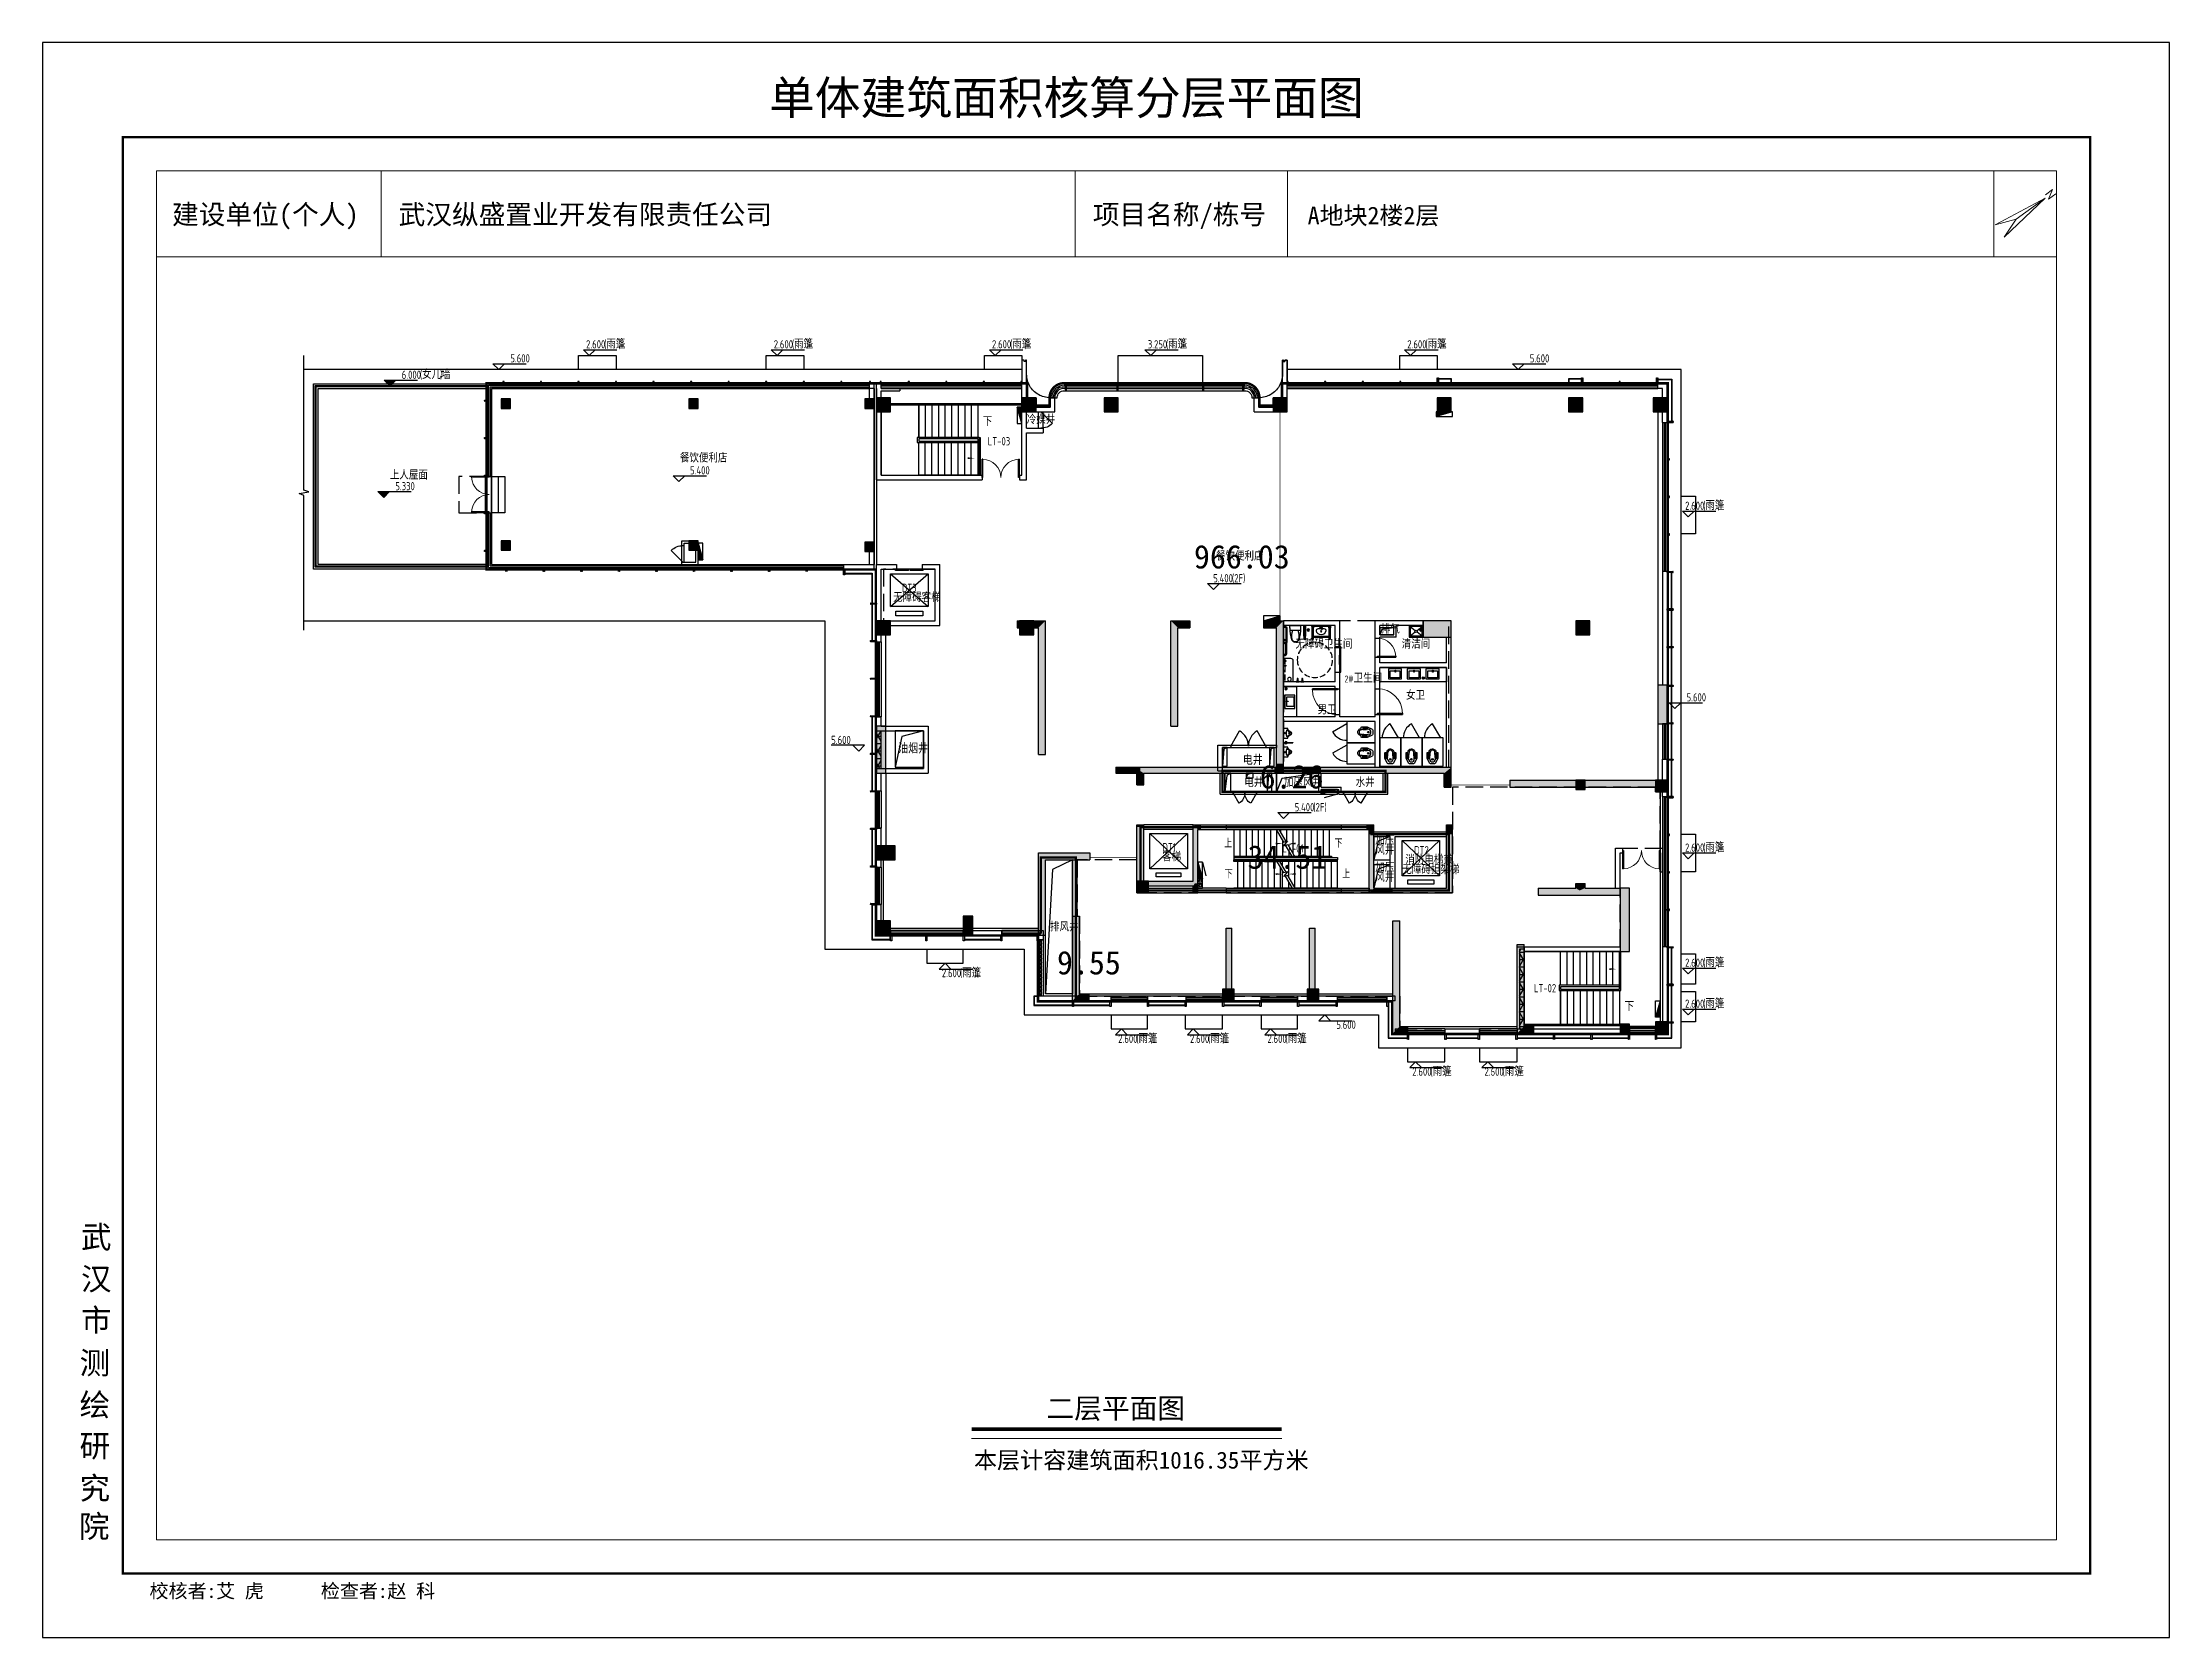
# Model space of a CAD drawing. Extents: x 512858 to 514372, y -232486 to -231710.
# Drawn here: x 513753.6 to 513844.3, y -232367.8 to -232299.8 of the extents above; entities that cross this region are included whole.
import ezdxf
from ezdxf.enums import TextEntityAlignment as Align

# ---------------------------------------------------------------- set-up
doc = ezdxf.new("R2010")
doc.units = 0
doc.header["$LTSCALE"] = 1000
doc.linetypes.add('DASH', pattern=[0.35, 0.25, -0.1])
doc.layers.get('0').update_dxf_attribs({"color": 252})
for name, color, linetype in [('$0$A-HOLE-E', 252, 'Continuous'), ('0-灰色石材', 253, 'Continuous'), ('2#HXT-2F$0$A-ANNO-100-SYMB', 252, 'Continuous'), ('2#HXT-2F$0$A-FIRE-DOOR', 252, 'Continuous'), ('2#HXT-2F$0$A-HOLE-E', 253, 'Continuous'), ('2#HXT-2F$0$A-PATT-COLU', 253, 'Continuous'), ('2#HXT-2F$0$A-STAIR', 253, 'Continuous'), ('2#HXT-2F$0$A-STR-CONC-B', 253, 'Continuous'), ('2#HXT-2F$0$A-STR-CONC-C', 253, 'Continuous'), ('2#HXT-2F$0$A-WALL-S', 253, 'Continuous'), ('2#HXT-2F$0$AA-DOOR_FIRE_TEXT', 253, 'Continuous'), ('6#-造型-1F（实施版）石材-STONE-S', 253, 'Continuous'), ('6#-造型-1F（实施版）金属型材-METAL-S', 253, 'Continuous'), ('6#-造型-银白色铝板', 252, 'Continuous'), ('A-ANNO-100-DIM-E', 253, 'Continuous'), ('A-ANNO-100-SYMB', 253, 'Continuous'), ('A-ANNO-100-TXT', 252, 'Continuous'), ('A-ANNO-20-TXT', 252, 'Continuous'), ('A-ANNO-50-SYMB', 252, 'Continuous'), ('A-DOOR', 252, 'Continuous'), ('A-FIRE-DOOR', 252, 'Continuous'), ('A-GLAZ-E', 253, 'Continuous'), ('A-HOLE-E', 253, 'Continuous'), ('A-METAL-E', 253, 'Continuous'), ('A-PATT-COLU', 253, 'Continuous'), ('A-SOIL-E', 253, 'Continuous'), ('A-STAIR', 252, 'Continuous'), ('A-STR-CONC-B', 252, 'Continuous'), ('A-STR-CONC-C', 253, 'Continuous'), ('A-STR-CONC-E', 253, 'Continuous'), ('A-STR-CONC-H', 253, 'Continuous'), ('A-TECH-SANT', 253, 'Continuous'), ('A-WALL-S', 252, 'Continuous'), ('A-WINDOW', 253, 'Continuous'), ('DIM_SYMB', 252, 'Continuous'), ('HOLE-FLOOR', 252, 'Continuous'), ('LVTRY', 253, 'Continuous'), ('PUB_HATCH', 252, 'Continuous'), ('PUB_TEXT', 252, 'Continuous'), ('STAIR', 252, 'Continuous'), ('WALL', 252, 'Continuous'), ('Y-阳台地漏(不提资)', 253, 'Continuous'), ('楼层注记', 7, 'Continuous'), ('洁具', 253, 'Continuous'), ('立面轮廓', 253, 'Continuous'), ('面积', 6, 'Continuous'), ('面积-计容-商业-1', 3, 'Continuous')]:
    doc.layers.add(name, color=color, linetype=linetype)
for name, color, linetype, lineweight in [('P-FIRE-FH', 252, 'Continuous', 25), ('图廓', 252, 'Continuous', 9), ('面积-计容-住宅-1', 1, 'Continuous', 0), ('面积-计容-餐饮便利店--1', 3, 'Continuous', 0), ('面积-计容-餐饮便利店-1', 3, 'Continuous', 0)]:
    doc.layers.add(name, color=color, linetype=linetype, lineweight=lineweight)
doc.layers.add('打印图框', color=252, linetype='Continuous', plot=False)
doc.styles.add('2#HXT-2F$0$STANDARD', font='GBENOR', dxfattribs={"bigfont": 'GBCBIG'})
doc.styles.add('_TCH_SPACE', font='TSSDENG.shx', dxfattribs={"width": 0.8, "height": 5, "bigfont": 'hztxt.shx'})
doc.styles.add('dw', font='simhei.ttf')
doc.styles.add('STYLE1', font='stylu.ttf')
doc.styles.add('tkhz1', font='txt.shx', dxfattribs={"width": 0.8, "bigfont": 'hztxt.shx'})
doc.styles.add('TYDG_02', font='TSSDENG.shx', dxfattribs={"width": 0.8, "bigfont": 'hztxt.shx'})
doc.styles.add('宋体', font='simsun.ttc', dxfattribs={"width": 0.7, "height": 10})
pattern_1 = [(0, (513858.53243, -232374.4523), (0, 0.3175), []), (60, (513858.53243, -232374.4523), (-0.2749631, 0.15875), []), (120, (513858.53243, -232374.4523), (-0.2749631, -0.15875), [])]

msp = doc.modelspace()

# ---------------------------------------------------------------- texts
at = {"layer": 'A-ANNO-100-DIM-E', "color": 252, "style": 'TYDG_02', "width": 0.8}
for s, p in [('5.600', (513773.566, -232313.445)), ('2.600', (513776.793, -232312.845)), ('(', (513777.565, -232312.845)), (')', (513778.172, -232312.845)), ('2.600', (513784.793, -232312.845)), ('(', (513785.565, -232312.845)), (')', (513786.172, -232312.845)), ('2.600', (513794.093, -232312.845)), ('(', (513794.865, -232312.845)), (')', (513795.472, -232312.845)), ('3.250', (513800.734, -232312.845)), ('(', (513801.506, -232312.845)), (')', (513802.113, -232312.845)), ('2.600', (513811.792, -232312.845)), ('(', (513812.565, -232312.845)), (')', (513813.171, -232312.845)), ('5.600', (513817.014, -232313.445)), ('6.000', (513768.937, -232314.145)), ('(', (513769.709, -232314.145)), (')', (513770.572, -232314.145)), ('5.330', (513768.663, -232318.893)), ('5.400', (513781.223, -232318.217)), ('2.600', (513823.632, -232319.726)), ('(', (513824.405, -232319.726)), (')', (513825.011, -232319.726)), ('5.400', (513803.522, -232322.816)), ('(2F)', (513804.318, -232322.816)), ('5.600', (513823.695, -232327.895)), ('5.600', (513787.242, -232329.707)), ('5.400', (513806.992, -232332.576)), ('(2F)', (513807.787, -232332.576)), ('2.600', (513823.632, -232334.296)), ('(', (513824.405, -232334.296)), (')', (513825.011, -232334.296)), ('2.600', (513791.957, -232339.647)), ('(', (513792.729, -232339.647)), (')', (513793.336, -232339.647)), ('2.600', (513823.632, -232339.204)), ('(', (513824.405, -232339.204)), (')', (513825.011, -232339.204)), ('2.600', (513823.632, -232340.951)), ('(', (513824.405, -232340.951)), (')', (513825.011, -232340.951)), ('2.600', (513799.473, -232342.447)), ('(', (513800.245, -232342.447)), (')', (513800.852, -232342.447)), ('2.600', (513802.532, -232342.447)), ('(', (513803.304, -232342.447)), (')', (513803.911, -232342.447)), ('2.600', (513805.832, -232342.447)), ('(', (513806.604, -232342.447)), (')', (513807.211, -232342.447)), ('5.600', (513808.769, -232341.847)), ('2.600', (513812.007, -232343.847)), ('(', (513812.779, -232343.847)), (')', (513813.386, -232343.847)), ('2.600', (513815.082, -232343.847)), ('(', (513815.854, -232343.847)), (')', (513816.461, -232343.847))]:
    msp.add_text(s, height=0.35, dxfattribs=at).set_placement(p)
at = {"layer": 'A-ANNO-100-DIM-E', "color": 252, "style": 'TYDG_02'}
for s, p in [('雨篷', (513777.658, -232312.845)), ('雨篷', (513785.658, -232312.845)), ('雨篷', (513794.958, -232312.845)), ('雨篷', (513801.599, -232312.845)), ('雨篷', (513812.658, -232312.845)), ('女儿墙', (513769.802, -232314.145)), ('雨篷', (513824.498, -232319.726)), ('雨篷', (513824.498, -232334.296)), ('雨篷', (513792.823, -232339.647)), ('雨篷', (513824.498, -232339.204)), ('雨篷', (513824.498, -232340.951)), ('雨篷', (513800.339, -232342.447)), ('雨篷', (513803.397, -232342.447)), ('雨篷', (513806.697, -232342.447)), ('雨篷', (513812.873, -232343.847)), ('雨篷', (513815.948, -232343.847))]:
    msp.add_text(s, height=0.3526, dxfattribs=at).set_placement(p)
at = {"layer": 'A-ANNO-100-TXT', "color": 252}
for s, height, style, p in [('冷媒井', 0.3526, 'TYDG_02', (513795.574, -232316.067)), ('餐饮便利店', 0.3526, 'TYDG_02', (513780.791, -232317.703)), ('上人屋面', 0.3526, 'TYDG_02', (513768.429, -232318.429)), ('餐饮便利店', 0.3526, 'TYDG_02', (513803.639, -232321.886)), ('排气', 0.3526, '_TCH_SPACE', (513810.663, -232324.994)), ('无障碍卫生间', 0.3526, '_TCH_SPACE', (513807.024, -232325.638)), ('清洁间', 0.3526, '_TCH_SPACE', (513811.555, -232325.638)), ('卫生间', 0.3526, '_TCH_SPACE', (513809.506, -232327.085)), ('女卫', 0.3526, '_TCH_SPACE', (513811.737, -232327.82)), ('男卫', 0.3526, '_TCH_SPACE', (513807.97, -232328.436)), ('油烟井', 0.403, '_TCH_SPACE', (513790.1, -232330.104)), ('油烟井', 0.403, '_TCH_SPACE', (513790.1, -232330.104)), ('电井', 0.403, '_TCH_SPACE', (513804.783, -232330.595)), ('排风井', 0.3526, '_TCH_SPACE', (513796.566, -232337.691))]:
    msp.add_text(s, height=height, dxfattribs=dict(at, style=style)).set_placement(p)
for s, height, style, width, p in [('LT-03', 0.35, 'TYDG_02', 0.8, (513793.914, -232316.976)), ('2#', 0.2975, '_TCH_SPACE', 0.705882, (513809.116, -232327.085)), ('LT-01', 0.35, 'TYDG_02', 0.8, (513806.473, -232334.329)), ('LT-02', 0.35, 'TYDG_02', 0.8, (513817.189, -232340.289))]:
    msp.add_text(s, height=height, dxfattribs=dict(at, style=style, width=width)).set_placement(p)
at = {"layer": 'A-ANNO-20-TXT', "color": 252, "style": 'TYDG_02', "width": 0.8}
for s, p in [('DT3', (513790.255, -232323.228)), ('DT1', (513801.358, -232334.283)), ('DT2', (513812.083, -232334.409))]:
    msp.add_text(s, height=0.35, dxfattribs=at).set_placement(p)
at = {"layer": 'A-ANNO-20-TXT', "color": 252, "style": 'TYDG_02'}
for s, p in [('无障碍客梯', (513789.881, -232323.648)), ('电井', (513804.846, -232331.534)), ('加压风井', (513806.535, -232331.534)), ('水井', (513809.592, -232331.534)), ('加压', (513810.428, -232334.002)), ('风井', (513810.428, -232334.422)), ('客梯', (513801.346, -232334.703)), ('加压', (513810.428, -232335.156)), ('无障碍担架梯', (513811.581, -232335.249)), ('消防电梯兼', (513811.709, -232334.829)), ('风井', (513810.428, -232335.576))]:
    msp.add_text(s, height=0.3526, dxfattribs=at).set_placement(p)
at = {"layer": 'A-ANNO-50-SYMB', "color": 252, "style": 'TYDG_02'}
msp.add_text('下', height=0.353, dxfattribs=at).set_placement((513793.7, -232316.15))
at = {"layer": 'DIM_SYMB', "color": 252, "style": 'TYDG_02'}
msp.add_text('下', height=0.353, dxfattribs=at).set_placement((513821.05, -232341.075))
at = {"layer": '图廓', "color": 0, "style": 'STYLE1'}
msp.add_text('单体建筑面积核算分层平面图', height=1.4291, dxfattribs=at).set_placement((513797.264, -232303.305), align=Align.BOTTOM_CENTER)
at = {"layer": '图廓', "color": 0}
for s, height, style, p in [('建设单位(个人)', 0.8336, 'dw', (513759.149, -232307.553)), ('武汉纵盛置业开发有限责任公司', 0.83364, 'dw', (513768.805, -232307.553)), ('项目名称/栋号', 0.8336, 'dw', (513798.389, -232307.553)), ('A地块2楼2层', 0.7488, 'dw', (513807.546, -232307.553)), (' 校核者:艾 虎      检查者:赵 科', 0.59546, '宋体', (513757.782, -232366.102))]:
    msp.add_text(s, height=height, dxfattribs=dict(at, style=style)).set_placement(p)
at = {"layer": '图廓', "color": 0, "linetype": 'ByBlock', "ltscale": 2, "style": 'tkhz1'}
msp.add_text('N', height=0.381, rotation=305.63272, dxfattribs=at).set_placement((513839.362, -232306.164), align=Align.TOP_CENTER)
at = {"layer": '图廓', "color": 0, "linetype": 'Continuous', "style": 'STYLE1'}
for s, p in [('武', (513755.268, -232351.198)), ('汉', (513755.268, -232352.983)), ('市', (513755.268, -232354.735)), ('测', (513755.208, -232356.561)), ('绘', (513755.208, -232358.346)), ('研', (513755.208, -232360.098)), ('究', (513755.208, -232361.899)), ('院', (513755.179, -232363.529))]:
    msp.add_text(s, height=0.953, dxfattribs=at).set_placement(p)
at = {"layer": '图廓', "color": 7, "style": 'dw'}
msp.add_text('本层计容建筑面积1016.35平方米', height=0.72177, dxfattribs=at).set_placement((513793.322, -232360.591))
at = {"layer": '楼层注记', "color": 7, "style": 'dw'}
msp.add_text('二层平面图', height=0.8661, dxfattribs=at).set_placement((513796.417, -232358.455))
at = {"layer": '面积-计容-住宅-1', "style": 'dw'}
for s, p in [('6.26', (513805.504, -232331.603)), ('34.51', (513804.982, -232335.026)), ('9.55', (513796.863, -232339.526))]:
    msp.add_text(s, height=1, dxfattribs=at).set_placement(p)
at = {"layer": '面积-计容-商业-1', "color": 3, "style": 'dw'}
msp.add_text('966.03', height=1, dxfattribs=at).set_placement((513802.7, -232322.225))

# ---------------------------------------------------------------- blocks, each defined once
blk = doc.blocks.new('2新332#HXT-2F$0$$TWTSYS$00000508')
for p, q in [((-0.5, 0.5), (0.32, 1.22)), ((-0.5, 0.5), (-0.5, -0.5)), ((-0.5, -0.5), (0.5, 0.5)), ((0.5, 0.5), (-0.5, 0.5)), ((0.5, -0.5), (0.5, 0.5)), ((-0.5, -0.5), (0.5, -0.5))]:
    blk.add_line(p, q)
blk.add_solid([(0.5, -0.5), (0.5, 0.5), (-0.5, -0.5)])
blk = doc.blocks.new('2新154_FZH')
blk.add_lwpolyline([(-0.5, -0.5), (0.5, -0.5), (0.5, 0.5), (-0.5, 0.5)], close=True)
at = {"layer": 'PUB_HATCH'}
blk.add_solid([(-0.5, -0.5), (0.5, -0.5), (-0.5, 0.5), (0.5, 0.5)], dxfattribs=at)
blk = doc.blocks.new('2新322#HXT-2F$0$$DorLib2D$00000231')
at = {"color": 0}
for p, q in [((-0.5, 0), (-0.25, 0.433)), ((0.5, 0), (0.25, 0.433))]:
    blk.add_line(p, q, dxfattribs=at)
for centre, start, end in [((-0.5, 0), 0, 60), ((0.5, 0), 120, 180)]:
    blk.add_arc(centre, 0.5, start, end, dxfattribs=at)
blk = doc.blocks.new('2新312#HXT-2F')
at = {"layer": '2#HXT-2F$0$A-PATT-COLU'}
for points in [[(-59162, -20898), (-58262, -20898), (-58112, -20814), (-58112, -20648), (-59162, -20648)], [(-57962, -21398), (-57962, -20898), (-58112, -20814), (-58262, -20898), (-58262, -21398)], [(-58112, -20814), (-57962, -20898), (-54612, -20898), (-54612, -20648), (-58112, -20648)], [(-54612, -20648), (-54612, -20898), (-52412, -20898), (-52412, -20648)], [(-52412, -20648), (-52412, -20898), (-52012, -20898), (-52312, -20648)], [(-52312, -20648), (-52012, -20898), (-52012, -20498), (-52312, -20498)], [(-51162, -20898), (-50412, -20898), (-50412, -20648), (-51162, -20648)], [(-50412, -20648), (-50412, -20898), (-47662, -20898), (-47662, -20648)], [(-47662, -20648), (-47662, -20898), (-45162, -20898), (-44862, -20648)], [(-44862, -21498), (-44862, -20648), (-45162, -20898), (-45162, -21498)], [(-58262, -23198), (-57962, -23198), (-57962, -23098), (-58262, -23098)], [(-58262, -25498), (-57962, -25498), (-57962, -23198), (-58262, -23198)], [(-55862, -23098), (-55662, -23298), (-55562, -23298), (-55562, -23098)], [(-55795, -25598), (-55662, -25598), (-55662, -23298), (-55862, -23098), (-55862, -25498)], [(-54462, -23298), (-49562, -23298), (-49562, -23098), (-54462, -23098)], [(-48462, -23298), (-48362, -23298), (-48162, -23098), (-48462, -23098)], [(-48362, -23498), (-48162, -23498), (-48162, -23098), (-48362, -23298)], [(-48362, -25998), (-48162, -25798), (-48162, -23498), (-48362, -23498)], [(-45062, -23498), (-44812, -23498), (-44812, -23098), (-45062, -23098)], [(-45062, -25798), (-44812, -25998), (-44812, -23498), (-45062, -23498)], [(-57762, -25498), (-57762, -25698), (-55862, -25698), (-55795, -25598), (-55862, -25498)], [(-55862, -25898), (-55662, -25898), (-55662, -25598), (-55795, -25598), (-55862, -25698)], [(-55662, -25998), (-55662, -25898), (-55862, -25898), (-55862, -25998)], [(-54462, -25998), (-49562, -25998), (-49562, -25798), (-54462, -25798)], [(-48162, -25798), (-48362, -25998), (-47362, -25998), (-47362, -25798)], [(-47362, -25798), (-47362, -25998), (-44812, -25998), (-45062, -25798)]]:
    blk.add_hatch(color=256, dxfattribs=at).paths.add_polyline_path(points)
at = {"layer": '2#HXT-2F$0$A-ANNO-100-SYMB'}
for points in [[(-54262, -23898, 0, 0, 0), (-52052, -23898, 0, 80, 0), (-52352, -23898, 0, 0, 0)], [(-49906, -23898, 0, 0, 0), (-51792, -23898, 0, 80, 0), (-51492, -23898, 0, 0, 0)], [(-54262, -25198, 0, 0, 0), (-52052, -25198, 0, 80, 0), (-52352, -25198, 0, 0, 0)], [(-49582, -25198, 0, 0, 0), (-51792, -25198, 0, 80, 0), (-51492, -25198, 0, 0, 0)]]:
    blk.add_lwpolyline(points, format="xyseb", dxfattribs=at)
at = {"layer": '2#HXT-2F$0$A-FIRE-DOOR'}
for p, q in [((-54162, -21698), (-53162, -21698)), ((-49462, -21698), (-48462, -21698)), ((-54162, -21798), (-53162, -21798)), ((-49462, -21798), (-48462, -21798))]:
    blk.add_line(p, q, dxfattribs=at)
at = {"layer": '2#HXT-2F$0$A-HOLE-E'}
for points in [[(-54512, -21698), (-54262, -21698), (-54262, -20898), (-54512, -20898)], [(-53612, -21098), (-53312, -21098), (-53312, -20898), (-53612, -20898)], [(-52712, -21698), (-52512, -21698), (-52512, -20898), (-52712, -20898)], [(-50512, -20898), (-52312, -20898), (-52312, -21698), (-50512, -21698)], [(-47462, -23598), (-48162, -23598), (-48162, -24598), (-47462, -24598)], [(-47462, -24798), (-48162, -24798), (-48162, -25798), (-47462, -25798)]]:
    blk.add_lwpolyline(points, close=True, dxfattribs=at)
for points in [[(-54262, -20898), (-54427, -20995), (-54512, -21698)], [(-53312, -20898), (-53556, -20953), (-53612, -21098)], [(-52512, -20898), (-52651, -20968), (-52712, -21698)], [(-50512, -20898), (-52092, -21127), (-52312, -21698)], [(-47462, -23598), (-47984, -23789), (-48162, -24598)], [(-47462, -24798), (-47984, -24989), (-48162, -25798)]]:
    blk.add_lwpolyline(points, dxfattribs=at)
at = {"layer": '2#HXT-2F$0$A-STAIR'}
for p, q in [((-57712, -24973), (-57712, -23473)), ((-57712, -23473), (-56112, -23473)), ((-57712, -24973), (-56112, -23473)), ((-57712, -23473), (-56112, -24973)), ((-56112, -23473), (-56112, -24973)), ((-54132, -23298), (-52326, -23298)), ((-54132, -23298), (-54132, -24438)), ((-53872, -23298), (-53872, -24438)), ((-53612, -23298), (-53612, -24438)), ((-53352, -23298), (-53352, -24438)), ((-53092, -23298), (-53092, -24438)), ((-52832, -23298), (-52832, -24438)), ((-52572, -23298), (-52572, -24438)), ((-52326, -23298), (-52017, -23833)), ((-52312, -23322), (-52312, -24438)), ((-52211, -23298), (-49712, -23298)), ((-52211, -23298), (-51917, -23807)), ((-52142, -23298), (-52142, -23417)), ((-51882, -23298), (-51882, -23797)), ((-51622, -23298), (-51622, -24317)), ((-51362, -23298), (-51362, -24438)), ((-51102, -23298), (-51102, -24438)), ((-50842, -23298), (-50842, -24438)), ((-50582, -23298), (-50582, -24438)), ((-50322, -23298), (-50322, -24438)), ((-50062, -23298), (-50062, -24438)), ((-54132, -24438), (-54132, -24498)), ((-54132, -24438), (-49972, -24438)), ((-54132, -24438), (-54132, -24498)), ((-52052, -23773), (-52052, -24438)), ((-52017, -23833), (-51845, -23787)), ((-51845, -23787), (-52017, -23993)), ((-52017, -23993), (-51837, -23945)), ((-51937, -23972), (-51633, -24498)), ((-51837, -23945), (-51518, -24498)), ((-51792, -24223), (-51792, -24438)), ((-49972, -24438), (-49972, -24498)), ((-46962, -25273), (-46962, -23773)), ((-46962, -23773), (-45362, -23773)), ((-46962, -25273), (-45362, -23773)), ((-46962, -23773), (-45362, -25273)), ((-45362, -23773), (-45362, -25273)), ((-56112, -24973), (-57712, -24973)), ((-57437, -25323), (-57437, -25148)), ((-57437, -25148), (-56387, -25148)), ((-56387, -25323), (-57437, -25323)), ((-56387, -25148), (-56387, -25323)), ((-54132, -24498), (-51633, -24498)), ((-54132, -24498), (-49972, -24498)), ((-49712, -24598), (-54132, -24598)), ((-54132, -24658), (-54132, -24598)), ((-49712, -24658), (-54132, -24658)), ((-52156, -24598), (-53962, -24598)), ((-53962, -24658), (-53962, -24598)), ((-53962, -25798), (-53962, -24658)), ((-53702, -25798), (-53702, -24658)), ((-53442, -25798), (-53442, -24658)), ((-53182, -25798), (-53182, -24658)), ((-52922, -25798), (-52922, -24658)), ((-52662, -25798), (-52662, -24658)), ((-52402, -25798), (-52402, -24658)), ((-52007, -25151), (-52326, -24598)), ((-49712, -24598), (-52211, -24598)), ((-51907, -25124), (-52211, -24598)), ((-52142, -25798), (-52142, -24917)), ((-52052, -24873), (-52052, -24658)), ((-52052, -25798), (-52052, -25073)), ((-51827, -25102), (-52007, -25151)), ((-51999, -25308), (-51827, -25102)), ((-51827, -25262), (-51999, -25308)), ((-51633, -25798), (-51927, -25289)), ((-51518, -25798), (-51827, -25262)), ((-51792, -25323), (-51792, -24658)), ((-51608, -24498), (-49802, -24498)), ((-51532, -25773), (-51532, -24658)), ((-51272, -25798), (-51272, -24658)), ((-51012, -25798), (-51012, -24658)), ((-50752, -25798), (-50752, -24658)), ((-50492, -25798), (-50492, -24658)), ((-50232, -25798), (-50232, -24658)), ((-49972, -25798), (-49972, -24658)), ((-49712, -24658), (-49712, -24598)), ((-49712, -24658), (-49712, -24598)), ((-49712, -25798), (-49712, -24658)), ((-45362, -25273), (-46962, -25273)), ((-51633, -25798), (-54132, -25798)), ((-51792, -25798), (-51792, -25523)), ((-49712, -25798), (-51518, -25798)), ((-46712, -25623), (-46712, -25448)), ((-46712, -25448), (-45612, -25448)), ((-45612, -25623), (-46712, -25623)), ((-45612, -25448), (-45612, -25623))]:
    blk.add_line(p, q, dxfattribs=at)
at = {"layer": '2#HXT-2F$0$A-STR-CONC-B'}
for p, q in [((-59162, -20648), (-58112, -20648)), ((-59162, -20648), (-59162, -20898)), ((-58112, -20648), (-54612, -20648)), ((-54612, -20648), (-52412, -20648)), ((-52412, -20648), (-52312, -20648)), ((-52312, -20648), (-52312, -20498)), ((-52012, -20898), (-52012, -20498)), ((-51162, -20648), (-50412, -20648)), ((-51162, -20648), (-51162, -20898)), ((-50412, -20648), (-47662, -20648)), ((-47662, -20648), (-44862, -20648)), ((-44862, -21498), (-44862, -20648)), ((-59162, -20898), (-58262, -20898)), ((-58262, -21398), (-58262, -20898)), ((-58262, -21398), (-57962, -21398)), ((-57962, -21398), (-57962, -20898)), ((-57962, -20898), (-54612, -20898)), ((-54612, -20898), (-52412, -20898)), ((-52412, -20898), (-52012, -20898)), ((-51162, -20898), (-50412, -20898)), ((-50412, -20898), (-47662, -20898)), ((-47662, -20898), (-45162, -20898)), ((-45162, -21498), (-45162, -20898)), ((-45162, -21498), (-44862, -21498)), ((-58262, -23198), (-58262, -23098)), ((-58262, -23098), (-57962, -23098)), ((-58262, -25498), (-58262, -23198)), ((-57962, -23198), (-57962, -23098)), ((-57962, -25498), (-57962, -23198)), ((-55862, -23098), (-55562, -23098)), ((-55862, -25498), (-55862, -23098)), ((-55662, -23298), (-55562, -23298)), ((-55662, -25598), (-55662, -23298)), ((-55562, -23098), (-55562, -23298)), ((-54462, -23098), (-49562, -23098)), ((-54462, -23098), (-54462, -23298)), ((-54462, -23298), (-49562, -23298)), ((-49562, -23098), (-49562, -23298)), ((-48462, -23098), (-48162, -23098)), ((-48462, -23098), (-48462, -23298)), ((-48462, -23298), (-48362, -23298)), ((-48362, -23498), (-48362, -23298)), ((-48362, -25998), (-48362, -23498)), ((-48162, -23498), (-48162, -23098)), ((-48162, -25798), (-48162, -23498)), ((-45062, -23498), (-45062, -23098)), ((-45062, -23098), (-44812, -23098)), ((-45062, -25798), (-45062, -23498)), ((-44812, -23498), (-44812, -23098)), ((-44812, -25998), (-44812, -23498)), ((-57762, -25498), (-55862, -25498)), ((-57762, -25698), (-55862, -25698)), ((-55862, -25898), (-55862, -25698)), ((-55862, -25998), (-55862, -25898)), ((-55862, -25998), (-55662, -25998)), ((-55662, -25898), (-55662, -25598)), ((-55662, -25998), (-55662, -25898)), ((-54462, -25798), (-49562, -25798)), ((-54462, -25798), (-54462, -25998)), ((-54462, -25998), (-49562, -25998)), ((-49562, -25798), (-49562, -25998)), ((-48362, -25998), (-47362, -25998)), ((-48162, -25798), (-47362, -25798)), ((-47362, -25798), (-45062, -25798)), ((-47362, -25998), (-44812, -25998))]:
    blk.add_line(p, q, dxfattribs=at)
at = {"layer": '2#HXT-2F$0$A-WALL-S'}
for p, q in [((-52012, -20698), (-51162, -20698)), ((-54712, -21798), (-54712, -20898)), ((-54512, -21698), (-54512, -20898)), ((-54162, -21698), (-54512, -21698)), ((-54162, -21798), (-54162, -21698)), ((-52512, -21698), (-53162, -21698)), ((-53162, -21698), (-53162, -21798)), ((-52512, -21698), (-52512, -20898)), ((-52312, -21698), (-52312, -20898)), ((-52312, -21698), (-50512, -21698)), ((-52012, -20898), (-51162, -20898)), ((-50512, -21498), (-50512, -20898)), ((-50512, -21698), (-50512, -21498)), ((-50412, -21498), (-50412, -20898)), ((-50412, -21498), (-49562, -21498)), ((-50412, -21798), (-50412, -21598)), ((-50412, -21598), (-49662, -21598)), ((-49662, -21798), (-49662, -21598)), ((-49562, -21698), (-49562, -21498)), ((-49462, -21698), (-49562, -21698)), ((-49462, -21798), (-49462, -21698)), ((-47762, -21698), (-48462, -21698)), ((-48462, -21698), (-48462, -21798)), ((-47762, -21698), (-47762, -20898)), ((-47562, -21798), (-47562, -20898)), ((-54712, -21798), (-54162, -21798)), ((-53162, -21798), (-52412, -21798)), ((-52412, -21798), (-50412, -21798)), ((-49662, -21798), (-49462, -21798)), ((-48462, -21798), (-47562, -21798)), ((-55862, -23098), (-57962, -23098)), ((-55862, -23298), (-57962, -23298)), ((-55562, -23098), (-54462, -23098)), ((-55562, -23298), (-54462, -23298)), ((-49562, -23098), (-48462, -23098)), ((-49562, -23298), (-48462, -23298)), ((-48162, -23398), (-47362, -23398)), ((-47362, -23398), (-45062, -23398)), ((-48162, -23598), (-47462, -23598)), ((-47462, -25798), (-47462, -23598)), ((-47262, -25798), (-47262, -23598)), ((-47262, -23598), (-45062, -23598)), ((-54132, -24498), (-49712, -24498)), ((-54132, -24498), (-54132, -24598)), ((-54132, -24598), (-49712, -24598)), ((-49712, -24498), (-49712, -24598)), ((-57762, -25798), (-55862, -25798)), ((-57762, -25998), (-55862, -25998)), ((-54462, -25798), (-55662, -25798)), ((-54462, -25998), (-55662, -25998)), ((-49562, -25798), (-48362, -25798)), ((-49562, -25998), (-48362, -25998)), ((-48362, -25798), (-48362, -25998))]:
    blk.add_line(p, q, dxfattribs=at)
at = {"layer": '2#HXT-2F$0$AA-DOOR_FIRE_TEXT'}
for points in [[(-55462, -25398), (-55662, -25398), (-55662, -25598), (-55462, -25598)], [(-55462, -25598), (-55662, -25598), (-55662, -25798), (-55462, -25798)]]:
    blk.add_lwpolyline(points, close=True, dxfattribs=at)
for centre in [(-55562, -25498), (-55562, -25698)]:
    blk.add_circle(centre, 50, dxfattribs=at)
at = {"layer": '2#HXT-2F$0$A-FIRE-DOOR', "xscale": 1000, "yscale": -1000, "zscale": 100}
for p in [(-53662, -21748), (-48962, -21748)]:
    blk.add_blockref('2新322#HXT-2F$0$$DorLib2D$00000231', p, dxfattribs=at)
at = {"layer": '2#HXT-2F$0$A-STR-CONC-C', "xscale": 499.9999999996726, "yscale": 499.9999999996726, "zscale": 499.9999999996726, "rotation": 1.66753e-11}
blk.add_blockref('2新154_FZH', (-58012, -25748), dxfattribs=at)
at = {"layer": '2#HXT-2F$0$AA-DOOR_FIRE_TEXT', "xscale": 700.0000000000001, "yscale": 200.0000000000001, "zscale": 700.0000000000001}
for p, rotation in [((-50062, -21698), 180), ((-55562, -25048), 270)]:
    blk.add_blockref('2新332#HXT-2F$0$$TWTSYS$00000508', p, dxfattribs=dict(at, rotation=rotation))
at = {"layer": 'PUB_TEXT', "color": 7, "style": '2#HXT-2F$0$STANDARD'}
for s, p in [('上', (-54541, -24073)), ('下', (-49836, -24073)), ('下', (-54522, -25373)), ('上', (-49512, -25373))]:
    blk.add_text(s, height=338, dxfattribs=at).set_placement(p)
blk = doc.blocks.new('2新12$TwtSys$00000434')
for p, q in [((-0.5, 0.5), (-0.5, -0.5)), ((-0.5, -0.5), (0.5, 0.5)), ((0.5, 0.5), (-0.5, 0.5)), ((0.5, -0.5), (0.5, 0.5)), ((-0.5, -0.5), (0.5, -0.5))]:
    blk.add_line(p, q)
blk.add_solid([(0.5, -0.5), (0.5, 0.5), (-0.5, -0.5)])
blk = doc.blocks.new('2新73A$C24E84E36')
at = {"layer": 'P-FIRE-FH'}
for p, xscale, yscale, zscale, rotation in [((6000, 26254), 700, 200, 700, 90), ((24100, 26300), 700, 200, 700, 180), ((-7600, 20450), 700.0000000000001, 200.0000000000001, 700.0000000000001, 270), ((33200, 946), -700, 200, 700, 90)]:
    blk.add_blockref('2新12$TwtSys$00000434', p, dxfattribs=dict(at, xscale=xscale, yscale=yscale, zscale=zscale, rotation=rotation))
at = {"layer": 'P-FIRE-FH', "xscale": 700, "yscale": 200, "zscale": 700}
blk.add_blockref('2新12$TwtSys$00000434', (16750, 17600), dxfattribs=at)
blk = doc.blocks.new('2新15$lvtry$00000224')
at = {"color": 0}
blk.add_lwpolyline([(-205, -181), (-205, 0), (205, 0), (205, -181, 0.268068), (51, -313, -0.317765), (0, -350, -0.317765), (-51, -313, 0.268068)], format="xyb", close=True, dxfattribs=at)
for centre in [(0, -60), (0, -232)]:
    blk.add_circle(centre, 20, dxfattribs=at)
for centre, radius, start, end in [((-152, -165), 10, 114.10839, 248.1394), ((5, -516), 395, 66.66751, 114.10839), ((-243, -391), 233, 19.26394, 68.1394), ((0, -306), 24, 199.26394, 269.49984), ((0, -306), 24, 270.50016, 340.73606), ((243, -391), 233, 110.49411, 160.73606), ((158, -163), 10, 290.49411, 66.66751)]:
    blk.add_arc(centre, radius, start, end, dxfattribs=at)
for p in [(0, -60), (0, -232)]:
    blk.add_point(p, dxfattribs=at)
blk = doc.blocks.new('2新19001$plan$00000404')
for p, q in [((-28, 17), (-13, 32)), ((-13, -38), (-28, -23))]:
    blk.add_line(p, q)
blk.add_lwpolyline([(-137, -3), (-137, -3, 0.414214), (-117, -23), (-28, -23), (-28, 17), (-117, 17, 0.414214)], format="xyb", close=True)
blk.add_lwpolyline([(0, 60), (-13, 60), (-13, -60), (0, -60)], close=True)
blk = doc.blocks.new('2新20001A$C6B277EC2')
at = {"layer": 'LVTRY', "extrusion": (0, 0, -1), "zscale": -1, "rotation": 270}
for p in [(0, 0), (-200, 0)]:
    blk.add_blockref('2新19001$plan$00000404', p, dxfattribs=at)
blk = doc.blocks.new('2新16$plan$00000388')
for p, q in [((-212, 108), (-212, -108)), ((-202, -210), (-202, 210)), ((0, -221), (0, 221))]:
    blk.add_line(p, q)
blk.add_lwpolyline([(-202, -210), (-152, -221), (-102, -226), (-50, -226), (0, -221)])
for centre, radius, start, end in [((-595, 0), 129, 159.54761, 200.45239), ((-562, -12), 164, 107.24774, 159.54761), ((-580, 0), 129, 136.85426, 223.14574), ((-556, -23), 163, 104.77857, 136.85426), ((-71, -1597), 1823, 91.22237, 107.24774), ((-443, -448), 602, 67.37374, 104.77857), ((-76, -236), 463, 97.73995, 105.82198), ((-76, -236), 463, 80.53768, 97.73995), ((-562, 12), 164, 200.45239, 252.75226), ((-556, 23), 163, 223.14574, 255.22143), ((-71, 1597), 1823, 252.75226, 268.77763), ((-443, 448), 602, 255.22143, 292.62626)]:
    blk.add_arc(centre, radius, start, end)
blk = doc.blocks.new('2新173无障碍卫生间')
at = {"layer": 'LVTRY'}
h = blk.add_hatch(color=256, dxfattribs=at)
h.dxf.hatch_style = 1
edge = h.paths.add_edge_path()
edge.add_line((1720, 0), (1820, 0))
edge.add_arc((1770, 0), 50, 0, 180)
for p, q in [((2381, 1980), (1810, 1980)), ((1810, 1940), (2381, 1940)), ((1900, 1260), (1900, 1940)), ((1940, 1260), (1940, 1940)), ((2381, 1940), (2381, 1980)), ((2381, 1940), (2381, 1980)), ((2381, 1260), (1810, 1260)), ((1810, 1220), (2381, 1220)), ((1924, 920), (1810, 920)), ((2381, 1220), (2381, 1260)), ((1623, 28), (1607, 13)), ((1678, 13), (1663, 28)), ((1810, 880), (1924, 880))]:
    blk.add_line(p, q, dxfattribs=at)
at = {"layer": 'LVTRY', "linetype": 'DASH'}
blk.add_line((1000, 50), (0, 50), dxfattribs=at)
at = {"layer": 'LVTRY'}
for points in [[(2297, 1985), (2387, 1985), (2387, 1999), (2297, 1999)], [(2297, 1936), (2387, 1936), (2387, 1922), (2297, 1922)], [(2387, 1215), (2387, 1985), (2347, 1985), (2347, 1215)], [(2357, 1999), (2370, 1999), (2370, 2006), (2357, 2006)], [(2357, 1922), (2370, 1922), (2370, 1914), (2357, 1914)], [(2400, 2020), (2387, 2020), (2387, 1900), (2400, 1900)], [(2297, 1264), (2387, 1264), (2387, 1278), (2297, 1278)], [(2297, 1215), (2387, 1215), (2387, 1201), (2297, 1201)], [(2357, 1278), (2370, 1278), (2370, 1286), (2357, 1286)], [(2357, 1201), (2370, 1201), (2370, 1194), (2357, 1194)], [(2400, 1300), (2387, 1300), (2387, 1180), (2400, 1180)], [(1200, 0), (1200, 13), (1080, 13), (1080, 0)], [(1580, 0), (1580, 13), (1700, 13), (1700, 0)], [(2280, 0), (2280, 13), (2400, 13), (2400, 0)]]:
    blk.add_lwpolyline(points, close=True, dxfattribs=at)
for points in [[(1969, 950), (2400, 950), (2400, 850), (1969, 850, -0.414214), (1919, 900), (1919, 900, -0.414214)], [(1969, 930), (2400, 930), (2400, 870), (1969, 870, -0.414214), (1939, 900, -0.414214)], [(0, 0), (1000, 0), (1000, 0), (1000, 300, 0.414214), (900, 400), (0, 400), (0, 0)], [(1643, 137), (1643, 137, -0.414214), (1663, 117), (1663, 28), (1623, 28), (1623, 117, -0.414214)], [(1720, 0), (1820, 0, 1)]]:
    blk.add_lwpolyline(points, format="xyb", close=True, dxfattribs=at)
for points in [[(2264, 1632), (2264, 1718, 0.469287), (2164, 1801, 0.830802), (2164, 1399, 0.469287), (2264, 1482), (2264, 1594)], [(1117, 28), (1117, 66, -0.414213), (1189, 137), (1594, 137, -0.119966), (1627, 129)], [(1157, 28), (1157, 66, -0.414211), (1189, 97), (1594, 97, -0.298815), (1623, 78)], [(2363, 28), (2363, 66, 0.414213), (2291, 137), (1691, 137, 0.119966), (1659, 129)], [(2323, 28), (2323, 66, 0.414211), (2291, 97), (1691, 97, 0.298815), (1663, 78)]]:
    blk.add_lwpolyline(points, format="xyb", dxfattribs=at)
for points in [[(2308, 1615), (2225, 1646), (2217, 1632), (2285, 1576)], [(2316, 1592), (2310, 1580)], [(800, 0), (700, 0), (700, 90), (660, 90), (660, 0)], [(800, 0), (900, 0), (900, 90), (860, 90), (860, 0)], [(1102, 13), (1117, 28), (1157, 28), (1172, 13)], [(2378, 13), (2363, 28), (2323, 28), (2307, 13)]]:
    blk.add_lwpolyline(points, dxfattribs=at)
at = {"layer": 'LVTRY', "linetype": 'DASH'}
blk.add_circle((928, 1334), 750, dxfattribs=at)
at = {"layer": 'LVTRY'}
for centre, radius in [((2148, 1600), 26), ((2292, 1648), 18), ((2292, 1552), 18)]:
    blk.add_circle(centre, radius, dxfattribs=at)
at = {"layer": 'LVTRY', "linetype": 'Continuous'}
blk.add_circle((100, 250), 80, dxfattribs=at)
at = {"layer": 'LVTRY'}
for centre, radius, start, end in [((1810, 1960), 20, 90.00055, 180.00064), ((1810, 1960), 20, 179.99993, 270.00003), ((1810, 1240), 20, 90.00055, 180.00064), ((1810, 1240), 20, 179.99993, 270.00003), ((1810, 900), 20, 90.00055, 180.00064), ((2296, 1589), 16.4, 230.53768, 330), ((2302, 1600), 16.4, 330, 69.46232), ((1810, 900), 20, 179.99993, 270.00003)]:
    blk.add_arc(centre, radius, start, end, dxfattribs=at)
at = {"layer": 'LVTRY', "extrusion": (0, 0, -1), "xscale": -1, "zscale": -1, "rotation": 90.0000414692384}
blk.add_blockref('2新20001A$C6B277EC2', (0, 800), dxfattribs=at)
at = {"layer": 'LVTRY'}
blk.add_blockref('2新16$plan$00000388', (2400, 500), dxfattribs=at)
blk = doc.blocks.new('2新76A$C45EE6AFE')
at = {"layer": 'HOLE-FLOOR'}
blk.add_blockref('2新173无障碍卫生间', (-2400, -2200), dxfattribs=at)
blk = doc.blocks.new('2新77A$C4A0C0E4D')
h = blk.add_hatch()
h.set_pattern_fill('ANSI31', color=13, scale=20, style=0)
h.set_pattern_definition([(45, (0, 0), (-22.45, 22.45), [])])
edge = h.paths.add_edge_path()
edge.add_arc((0, 0), 50, 180, 0)
edge.add_arc((0, 0), 50, 0, 180)
blk.add_circle((0, 0), 50)
blk = doc.blocks.new('2新18$plan$00003701')
for points in [[(-283, -433), (-283, 0), (283, 0), (283, -433), (-283, -433)], [(-212, -93), (-212, -382), (200, -382), (200, -93), (-4, -93)], [(-23, -93), (-212, -93)], [(-23, -66), (-23, -139), (-4, -139), (-4, -66), (-23, -66)]]:
    blk.add_lwpolyline(points)
blk = doc.blocks.new('2新17$plan$00002878')
at = {"layer": '洁具', "color": 0}
for p, q in [((-198, -230), (-127, -230)), ((-198, -250), (-127, -250)), ((-198, -255), (-125, -255)), ((-198, -275), (-125, -275)), ((-198, -280), (-123, -280)), ((-198, -300), (-123, -300)), ((-198, -305), (-121, -305)), ((-198, -325), (-121, -325)), ((-198, -330), (-119, -330)), ((-198, -350), (-119, -350)), ((-198, -355), (-117, -355)), ((-198, -375), (-117, -375)), ((-198, -380), (-115, -380)), ((-198, -400), (-115, -400)), ((-198, -405), (-113, -405)), ((-198, -425), (-113, -425)), ((-120, -192), (-100, -450)), ((-100, -450), (-100, -486)), ((120, -192), (100, -450)), ((100, -450), (100, -486)), ((198, -405), (113, -405)), ((198, -425), (113, -425)), ((198, -380), (115, -380)), ((198, -400), (115, -400)), ((198, -355), (117, -355)), ((198, -375), (117, -375)), ((198, -330), (119, -330)), ((198, -350), (119, -350)), ((198, -305), (121, -305)), ((198, -325), (121, -325)), ((198, -280), (123, -280)), ((198, -300), (123, -300)), ((198, -255), (125, -255)), ((198, -275), (125, -275)), ((198, -230), (127, -230)), ((198, -250), (127, -250))]:
    blk.add_line(p, q, dxfattribs=at)
at = {"layer": '洁具'}
blk.add_lwpolyline([(-150, -486), (-210, -486, -0.414214), (-230, -466), (-230, -247, -0.108031), (-228, -239), (-132, -29, -0.293069), (-87, 0), (87, 0, -0.293069), (132, -29), (228, -239, -0.108031), (230, -247), (230, -466, -0.414214), (210, -486), (150, -486, -0.370477), (18, -634, -0.440428)], format="xyb", close=True, dxfattribs=at)
at = {"layer": '洁具', "color": 0}
blk.add_circle((1, -190), 33.9, dxfattribs=at)
for centre, radius, start, end in [((-198, -240), 10, 90, 270), ((-198, -265), 10, 90, 270), ((-198, -290), 10, 90, 270), ((-198, -315), 10, 90, 270), ((-198, -340), 10, 90, 270), ((-198, -365), 10, 90, 270), ((-198, -390), 10, 90, 270), ((-198, -415), 10, 90, 270), ((-127, -240), 10, 270, 90), ((-125, -265), 10, 270, 90), ((-123, -290), 10, 270, 90), ((-121, -315), 10, 270, 90), ((-1, -198), 120, 89.71212, 177.2241), ((-119, -340), 10, 270, 90), ((-117, -365), 10, 270, 90), ((-115, -390), 10, 270, 90), ((-113, -415), 10, 270, 90), ((0, -485), 100, 180.77498, 359.22502), ((1, -198), 120, 2.7759, 90.28788), ((113, -415), 10, 90, 270), ((115, -390), 10, 90, 270), ((117, -365), 10, 90, 270), ((119, -340), 10, 90, 270), ((121, -315), 10, 90, 270), ((123, -290), 10, 90, 270), ((125, -265), 10, 90, 270), ((127, -240), 10, 90, 270), ((198, -240), 10, 270, 90), ((198, -265), 10, 270, 90), ((198, -290), 10, 270, 90), ((198, -315), 10, 270, 90), ((198, -340), 10, 270, 90), ((198, -365), 10, 270, 90), ((198, -390), 10, 270, 90), ((198, -415), 10, 270, 90)]:
    blk.add_arc(centre, radius, start, end, dxfattribs=at)
blk = doc.blocks.new('2新08$DorLib2D$00000228')
at = {"color": 0}
blk.add_line((0.5, 0), (0, 0.87), dxfattribs=at)
blk.add_arc((0.5, 0), 1, 120, 180, dxfattribs=at)
blk = doc.blocks.new('2新82A$C61515887')
at = {"layer": 'A-TECH-SANT'}
blk.add_lwpolyline([(-1200, 450), (-1200, -450), (0, -450), (0, 450)], close=True, dxfattribs=at)
at = {"layer": 'A-TECH-SANT', "xscale": -700, "yscale": -700, "zscale": 100, "rotation": 270}
blk.add_blockref('2新08$DorLib2D$00000228', (-1200, 0), dxfattribs=at)
at = {"layer": 'A-TECH-SANT', "rotation": 270}
blk.add_blockref('2新17$plan$00002878', (-100, 0), dxfattribs=at)
blk = doc.blocks.new('2新174酒店一层$0$$lvtry$00000012')
for p, q in [((-250, -50), (-39, -219)), ((-250, -450), (-39, -281)), ((39, -219), (250, -50)), ((39, -281), (250, -450))]:
    blk.add_line(p, q)
for points in [[(300, -500), (300, 0), (-300, 0), (-300, -500)], [(250, -450), (250, -50), (-250, -50), (-250, -450)]]:
    blk.add_lwpolyline(points, close=True)
blk.add_circle((0, -250), 50)
blk = doc.blocks.new('2新692F柱')
at = {"layer": 'A-PATT-COLU'}
for points in [[(-63262, -14698), (-63262, -14398), (-63362, -14398), (-63362, -14698)], [(-62662, -14398), (-62662, -14698), (-62462, -14698), (-62162, -14398)], [(-62162, -20098), (-62162, -14398), (-62462, -14698), (-62462, -20098)], [(-56512, -18898), (-56512, -14698), (-56812, -14398), (-56812, -18898)], [(-56812, -14398), (-56512, -14698), (-56012, -14698), (-56012, -14398)], [(-52862, -14698), (-52312, -14698), (-52012, -14398), (-52862, -14398)], [(-52312, -20648), (-52012, -20898), (-52012, -14398), (-52312, -14698)], [(-59162, -20898), (-58262, -20898), (-58112, -20814), (-58112, -20648), (-59162, -20648)], [(-57962, -21398), (-57962, -20898), (-58112, -20814), (-58262, -20898), (-58262, -21398)], [(-58112, -20814), (-57962, -20898), (-52012, -20898), (-52312, -20648), (-58112, -20648)], [(-51162, -20898), (-45162, -20898), (-44862, -20648), (-51162, -20648)], [(-44862, -21498), (-44862, -20648), (-45162, -20898), (-45162, -21498)], [(-39562, -21498), (-39562, -21198), (-42362, -21198), (-42362, -21498)], [(-39162, -21198), (-39162, -21498), (-36162, -21498), (-36162, -21198)], [(-62162, -27798), (-62162, -24598), (-62462, -24298), (-62462, -27798)], [(-62462, -24298), (-62162, -24598), (-60262, -24598), (-60262, -24298)], [(-41162, -26098), (-39462, -26098), (-39395, -25898), (-39562, -25798), (-41162, -25798)], [(-39395, -25898), (-39162, -25798), (-39162, -25598), (-39562, -25598), (-39562, -25798)], [(-39395, -25898), (-39462, -26098), (-37662, -26098), (-37662, -25798), (-39162, -25798)], [(-61012, -30598), (-60712, -30298), (-60712, -26998), (-61012, -26998)], [(-54462, -30098), (-54212, -30098), (-54212, -27498), (-54462, -27498)], [(-50912, -30098), (-50662, -30098), (-50662, -27498), (-50912, -27498)], [(-47362, -31998), (-47062, -31698), (-47062, -27198), (-47362, -27198)], [(-42062, -31998), (-41762, -31698), (-41762, -28198), (-42062, -28198)], [(-60712, -30298), (-61012, -30598), (-60312, -30598), (-60312, -30298)], [(-47062, -31698), (-47362, -31998), (-46737, -31998), (-46737, -31698)], [(-41762, -31698), (-42062, -31998), (-41362, -31998), (-41362, -31698)]]:
    blk.add_hatch(color=256, dxfattribs=at).paths.add_polyline_path(points)
at = {"layer": 'A-STR-CONC-B'}
for p, q in [((-63362, -14398), (-63262, -14398)), ((-63362, -14398), (-63362, -14698)), ((-62662, -14398), (-62162, -14398)), ((-62162, -20098), (-62162, -14398)), ((-56812, -18898), (-56812, -14398)), ((-56812, -14398), (-56012, -14398)), ((-56012, -14398), (-56012, -14698)), ((-52862, -14398), (-52012, -14398)), ((-52862, -14398), (-52862, -14698)), ((-52012, -20898), (-52012, -14398)), ((-63362, -14698), (-63262, -14698)), ((-62662, -14698), (-62462, -14698)), ((-62462, -20098), (-62462, -14698)), ((-56512, -18898), (-56512, -14698)), ((-56512, -14698), (-56012, -14698)), ((-52862, -14698), (-52312, -14698)), ((-52312, -20648), (-52312, -14698)), ((-56812, -18898), (-56512, -18898)), ((-62462, -20098), (-62162, -20098)), ((-59162, -20648), (-58112, -20648)), ((-59162, -20648), (-59162, -20898)), ((-58112, -20648), (-52312, -20648)), ((-51162, -20648), (-44862, -20648)), ((-51162, -20648), (-51162, -20898)), ((-44862, -21498), (-44862, -20648)), ((-59162, -20898), (-58262, -20898)), ((-58262, -21398), (-58262, -20898)), ((-58262, -21398), (-57962, -21398)), ((-57962, -21398), (-57962, -20898)), ((-57962, -20898), (-52012, -20898)), ((-51162, -20898), (-45162, -20898)), ((-45162, -21498), (-45162, -20898)), ((-45162, -21498), (-44862, -21498)), ((-42362, -21198), (-39562, -21198)), ((-42362, -21198), (-42362, -21498)), ((-42362, -21498), (-39562, -21498)), ((-39162, -21198), (-36162, -21198)), ((-39162, -21498), (-36162, -21498)), ((-62462, -27798), (-62462, -24298)), ((-62462, -24298), (-60262, -24298)), ((-60262, -24298), (-60262, -24598)), ((-62162, -27798), (-62162, -24598)), ((-62162, -24598), (-60262, -24598)), ((-41162, -25798), (-39562, -25798)), ((-41162, -25798), (-41162, -26098)), ((-41162, -26098), (-39462, -26098)), ((-39562, -25798), (-39562, -25598)), ((-39562, -25598), (-39162, -25598)), ((-39462, -26098), (-37662, -26098)), ((-39162, -25798), (-39162, -25598)), ((-39162, -25798), (-37662, -25798)), ((-61012, -30598), (-61012, -26998)), ((-61012, -26998), (-60712, -26998)), ((-60712, -30298), (-60712, -26998)), ((-62462, -27798), (-62162, -27798)), ((-54462, -30098), (-54462, -27498)), ((-54462, -27498), (-54212, -27498)), ((-54212, -30098), (-54212, -27498)), ((-50912, -30098), (-50912, -27498)), ((-50912, -27498), (-50662, -27498)), ((-50662, -30098), (-50662, -27498)), ((-47362, -31998), (-47362, -27198)), ((-47362, -27198), (-47062, -27198)), ((-47062, -31698), (-47062, -27198)), ((-42062, -31998), (-42062, -28198)), ((-42062, -28198), (-41762, -28198)), ((-41762, -31698), (-41762, -28198)), ((-61012, -30598), (-60312, -30598)), ((-60712, -30298), (-60312, -30298)), ((-60312, -30298), (-60312, -30598)), ((-47062, -31698), (-46737, -31698)), ((-46737, -31698), (-46737, -31998)), ((-41762, -31698), (-41362, -31698)), ((-41362, -31698), (-41362, -31998)), ((-47362, -31998), (-46737, -31998)), ((-42062, -31998), (-41362, -31998))]:
    blk.add_line(p, q, dxfattribs=at)
at = {"layer": 'A-STR-CONC-C'}
for p, xscale, yscale, zscale, rotation in [((-85162, -5148), 399.9999999990032, 399.9999950054626, 399.9999950054626, 269.999999999975), ((-77162, -5148), 400.0000000007713, 399.9999950059573, 399.9999950059573, 270.0000000000708), ((-69662, -5148), 400.0000000003929, 400.0000000003929, 400.0000000003929, 269.9999999999708), ((-69062, -5198), 600, 600, 600, 270), ((-62862, -5198), 600, 600, 600, 270), ((-59362, -5198), 600, 600, 600, 270), ((-52162, -5198), 600, 600, 600, 270), ((-45162, -5198), 600, 600, 600, 270), ((-39562, -5198), 600, 600, 600, 270), ((-35962, -5198), 600, 600, 600, 270), ((-85162, -11198), 399.9997577061949, 399.9999962809961, 399.9999962809961, 269.99999999995), ((-77162, -11198), 399.9997577042595, 399.9999950045312, 399.9999950045312, 270.0000000000542), ((-69662, -11248), 399.9997577043468, 400.0000000004075, 400.0000000004075, 270.0000000000749), ((-69062, -14698), 600, 600, 600, 270), ((-62962, -14698), 600, 600, 600, 270), ((-45462, -14748), 700.0000000001164, 1199.999999999942, 1199.999999999942, 269.9999999999875), ((-39262, -14698), 600.00000000008, 600.00000000008, 600.00000000008, 270), ((-35862, -17973), 1649.999999999302, 400.0011444842821, 400.0011444842821, 270.000000000004), ((-69162, -19898), 399.9999999999418, 1999.999999999542, 1999.999999999542, 359.9999999999937), ((-39362, -21398), 399.9999999994179, 399.9999999994179, 399.9999999994179, 4.5857e-11), ((-35912, -21448), 500.0000000000582, 500.0000000000582, 500.0000000000582, 269.9999999999966), ((-68962, -24298), 799.999999999709, 600, 600, 5.7321e-12), ((-37462, -27148), 399.9999999999345, 2699.999998905987, 2699.999998905987, 359.9999999999729), ((-65462, -27398), 400.0000000000873, 799.9999999995853, 799.9999999995853, 1.14642e-11), ((-54362, -30348), 500, 500, 500, 1.16727e-11), ((-50762, -30348), 500, 500, 500, 1.16727e-11), ((-37462, -31798), 399.9999999994179, 399.9999999994179, 399.9999999994179, 4.53359e-11), ((-35912, -31748), 499.9999999995634, 499.9999999995634, 499.9999999995634, 5.16933e-11)]:
    blk.add_blockref('2新154_FZH', p, dxfattribs=dict(at, xscale=xscale, yscale=yscale, zscale=zscale, rotation=rotation))
at = {"layer": 'A-STR-CONC-C', "xscale": 600, "yscale": 600, "zscale": 600}
blk.add_blockref('2新154_FZH', (-69062, -27498), dxfattribs=at)
blk = doc.blocks.new('2新157a-dahsedfweo334')
at = {"layer": '6#-造型-1F（实施版）金属型材-METAL-S'}
blk.add_lwpolyline([(2186872, 353421), (2186922, 353421), (2186922, 353521), (2186912, 353521), (2186912, 353511), (2186882, 353511), (2186882, 353521), (2186872, 353521)], close=True, dxfattribs=at)
blk = doc.blocks.new('2新164a-waraet5465478')
at = {"layer": '6#-造型-1F（实施版）金属型材-METAL-S'}
blk.add_lwpolyline([(2224547, 326871), (2224547, 327121), (2224597, 327121), (2224597, 326871), (2224587, 326871), (2224587, 326881), (2224557, 326881), (2224557, 326871)], close=True, dxfattribs=at)
blk = doc.blocks.new('2新160a-dsrtr678jfghj')
at = {"layer": '0-灰色石材'}
for p, q in [((2293326, 572348), (2294496, 572348)), ((2293326, 572328), (2294476, 572328)), ((2328556, 570828), (2328556, 572377)), ((2328576, 570828), (2328576, 572377)), ((2328556, 569227), (2328556, 570777)), ((2328576, 569227), (2328576, 570777)), ((2328556, 567577), (2328556, 569177)), ((2328576, 567577), (2328576, 569177)), ((2328556, 565978), (2328556, 567527)), ((2328576, 565978), (2328576, 567527)), ((2328556, 564427), (2328556, 565927)), ((2328576, 564427), (2328576, 565927)), ((2328556, 562828), (2328556, 564377)), ((2328576, 562828), (2328576, 564377)), ((2298426, 556748), (2299976, 556748)), ((2298426, 556728), (2299976, 556728)), ((2303076, 553948), (2304626, 553948)), ((2303076, 553928), (2304626, 553928)), ((2306276, 553948), (2307826, 553948)), ((2306276, 553928), (2307826, 553928)), ((2309476, 553948), (2311016, 553948)), ((2309476, 553928), (2311016, 553928)), ((2312676, 553948), (2314266, 553948)), ((2312676, 553928), (2314266, 553928)), ((2318951, 552548), (2320326, 552548)), ((2318951, 552528), (2320326, 552528)), ((2321976, 552548), (2323526, 552548)), ((2321976, 552528), (2323526, 552528)), ((2323576, 552548), (2325126, 552548)), ((2323576, 552528), (2325126, 552528)), ((2325176, 552548), (2326726, 552548)), ((2325176, 552528), (2326726, 552528))]:
    blk.add_line(p, q, dxfattribs=at)
for points in [[(2318626, 580453), (2318626, 580653), (2319175, 580653), (2319175, 580453)], [(2318646, 580453), (2318646, 580633), (2319155, 580633), (2319155, 580453)], [(2324176, 580453), (2324176, 580653), (2324726, 580653), (2324726, 580453)], [(2324196, 580453), (2324196, 580633), (2324706, 580633), (2324706, 580453)], [(2327976, 580428), (2327976, 580628), (2328576, 580628), (2328576, 578828)], [(2327996, 580403), (2327996, 580608), (2328556, 580608), (2328556, 578828)], [(2294476, 572328), (2294476, 571078)], [(2294496, 572348), (2294496, 571078)], [(2294476, 571028), (2294476, 569478)], [(2294496, 571028), (2294496, 569478)], [(2294476, 566228), (2294476, 564678)], [(2294496, 566228), (2294496, 564678)], [(2294476, 564628), (2294476, 563078)], [(2294496, 564628), (2294496, 563078)], [(2294476, 561428), (2294476, 559878)], [(2294496, 561428), (2294496, 559878)], [(2294476, 558228), (2294476, 556728), (2295276, 556728), (2295276, 556678)], [(2294476, 558228), (2294676, 558228)], [(2294676, 558208), (2294496, 558208), (2294496, 556748), (2295256, 556748), (2295256, 556928)], [(2328556, 554828), (2328556, 556378)], [(2328576, 554828), (2328576, 556378)], [(2328556, 553228), (2328556, 554778)], [(2328576, 553228), (2328576, 554778)], [(2301376, 554328), (2301376, 553928), (2303026, 553928)], [(2301576, 554328), (2301376, 554328)], [(2301576, 554308), (2301396, 554308), (2301396, 553948), (2303026, 553948)], [(2316476, 554128), (2316476, 552528), (2317301, 552528)], [(2316496, 554128), (2316496, 552548), (2317301, 552548)], [(2327926, 552528), (2328576, 552528), (2328576, 553178)], [(2327926, 552548), (2328556, 552548), (2328556, 553178)]]:
    blk.add_lwpolyline(points, dxfattribs=at)
at = {"layer": '6#-造型-1F（实施版）石材-STONE-S'}
for p, q in [((2294676, 558928), (2294676, 556928)), ((2294676, 556928), (2295266, 556928))]:
    blk.add_line(p, q, dxfattribs=at)
at = {"layer": '6#-造型-1F（实施版）金属型材-METAL-S'}
for p, q in [((2300876, 581428), (2300876, 580532)), ((2301076, 580828), (2301076, 581428)), ((2285151, 580528), (2285151, 580428)), ((2285201, 580428), (2285201, 580528)), ((2286751, 580528), (2286751, 580428)), ((2286801, 580428), (2286801, 580528)), ((2288351, 580528), (2288351, 580428)), ((2288401, 580428), (2288401, 580528)), ((2289951, 580528), (2289951, 580428)), ((2291601, 580428), (2291601, 580528)), ((2293151, 580528), (2293151, 580428)), ((2293201, 580428), (2293201, 580528)), ((2294376, 580528), (2294376, 580428)), ((2294876, 580428), (2294876, 580528)), ((2296026, 580532), (2296026, 580432)), ((2296076, 580428), (2296076, 580528)), ((2297626, 580528), (2297626, 580428)), ((2300876, 580432), (2300876, 580532)), ((2301076, 580428), (2300876, 580428)), ((2301078, 580763), (2301076, 580828)), ((2301076, 580428), (2301076, 580828)), ((2301076, 579828), (2301076, 580428)), ((2301084, 580697), (2301078, 580763)), ((2301095, 580633), (2301084, 580697)), ((2301110, 580569), (2301095, 580633)), ((2301129, 580507), (2301110, 580569)), ((2301152, 580445), (2301129, 580507)), ((2301179, 580386), (2301152, 580445)), ((2301160, 580428), (2301160, 580428)), ((2301210, 580328), (2301179, 580386)), ((2301244, 580272), (2301210, 580328)), ((2301282, 580219), (2301244, 580272)), ((2301324, 580169), (2301282, 580219)), ((2301369, 580121), (2301324, 580169)), ((2302726, 580428), (2302676, 580428)), ((2302746, 580428), (2302726, 580428)), ((2302726, 580428), (2302726, 580128)), ((2302756, 580438), (2302746, 580438)), ((2302746, 580438), (2302746, 580428)), ((2302746, 580428), (2302756, 580428)), ((2302756, 580428), (2302756, 580438)), ((2302776, 580428), (2302756, 580428)), ((2302776, 580128), (2302776, 580428)), ((2304975, 580381), (2304975, 580428)), ((2304975, 580381), (2304975, 580428)), ((2304975, 580381), (2304975, 580381)), ((2308596, 580428), (2308576, 580428)), ((2308576, 580378), (2308576, 580128)), ((2308606, 580438), (2308596, 580438)), ((2308596, 580438), (2308596, 580428)), ((2308596, 580428), (2308606, 580428)), ((2308606, 580428), (2308606, 580438)), ((2308626, 580428), (2308606, 580428)), ((2308626, 580128), (2308626, 580428)), ((2310296, 580428), (2310276, 580428)), ((2310276, 580428), (2310276, 580128)), ((2310306, 580438), (2310296, 580438)), ((2310296, 580438), (2310296, 580428)), ((2310296, 580428), (2310306, 580428)), ((2310306, 580428), (2310306, 580438)), ((2310326, 580428), (2310306, 580428)), ((2310326, 580128), (2310326, 580428)), ((2310376, 580428), (2310326, 580428)), ((2311976, 580428), (2312175, 580428)), ((2311976, 580428), (2311976, 579428)), ((2315425, 580428), (2315425, 580528)), ((2301076, 579428), (2301076, 579828)), ((2301476, 579428), (2301076, 579428)), ((2301416, 580076), (2301369, 580121)), ((2301467, 580035), (2301416, 580076)), ((2301520, 579996), (2301467, 580035)), ((2302076, 579428), (2301476, 579428)), ((2301576, 579962), (2301520, 579996)), ((2301633, 579931), (2301576, 579962)), ((2301693, 579904), (2301633, 579931)), ((2301754, 579881), (2301693, 579904)), ((2301817, 579862), (2301754, 579881)), ((2301881, 579847), (2301817, 579862)), ((2301945, 579836), (2301881, 579847)), ((2302010, 579830), (2301945, 579836)), ((2302076, 579828), (2302010, 579830)), ((2302076, 579828), (2302076, 579428)), ((2302726, 580128), (2302776, 580128)), ((2308576, 580128), (2308626, 580128)), ((2310276, 580128), (2310326, 580128)), ((2310976, 579428), (2310976, 579828)), ((2311976, 579428), (2310976, 579428)), ((2328426, 575578), (2328476, 575578)), ((2288526, 572428), (2288526, 572528)), ((2290126, 572428), (2290126, 572528)), ((2291726, 572428), (2291726, 572528)), ((2293276, 572528), (2293276, 572278)), ((2293326, 572528), (2293326, 572328)), ((2293326, 572278), (2293326, 572328)), ((2328376, 570828), (2328576, 570828)), ((2328626, 570827), (2328376, 570828)), ((2328376, 570777), (2328626, 570777)), ((2328376, 562828), (2328576, 562828)), ((2328626, 562827), (2328376, 562828)), ((2328376, 562777), (2328626, 562777)), ((2328616, 562787), (2328616, 562817)), ((2328616, 562817), (2328626, 562817)), ((2328626, 562787), (2328616, 562787)), ((2328626, 562817), (2328626, 562827)), ((2328626, 562777), (2328626, 562787)), ((2328476, 561228), (2328376, 561228)), ((2328376, 559578), (2328476, 559578)), ((2328466, 559588), (2328466, 559618)), ((2328476, 559588), (2328466, 559588)), ((2328476, 559578), (2328476, 559588)), ((2328376, 558028), (2328376, 558018)), ((2328476, 558028), (2328376, 558028)), ((2328376, 558028), (2328376, 558028)), ((2328376, 558018), (2328376, 558028)), ((2328376, 558018), (2328386, 558018)), ((2328376, 557988), (2328376, 558018)), ((2328376, 557988), (2328376, 557978)), ((2328386, 557988), (2328376, 557988)), ((2328376, 557988), (2328376, 557988)), ((2328376, 557978), (2328376, 557988)), ((2328376, 557978), (2328376, 557978)), ((2328376, 557978), (2328476, 557978)), ((2328386, 558018), (2328386, 557988)), ((2328466, 557988), (2328466, 558018)), ((2328466, 558018), (2328476, 558018)), ((2328476, 557988), (2328466, 557988)), ((2328476, 558018), (2328476, 558028)), ((2328476, 557978), (2328476, 557988)), ((2328626, 554828), (2328426, 554828)), ((2328426, 554778), (2328626, 554778)), ((2323576, 552528), (2323576, 552728))]:
    blk.add_line(p, q, dxfattribs=at)
for points in [[(2301076, 581428), (2301026, 581428), (2301026, 581378), (2300976, 581378), (2300976, 581428), (2300876, 581428)], [(2312175, 580528), (2312176, 581428), (2312076, 581428), (2312076, 581378), (2312026, 581378), (2312026, 581428), (2311976, 581428), (2311976, 580828)], [(2304926, 580428), (2304926, 580128), (2304976, 580128), (2304976, 580428)], [(2304926, 580428), (2304975, 580428)], [(2311976, 580428), (2311976, 580828), (2311973, 580763), (2311967, 580697), (2311956, 580633), (2311942, 580569), (2311923, 580507), (2311899, 580445), (2311872, 580386), (2311842, 580328), (2311807, 580272), (2311769, 580219), (2311727, 580169), (2311683, 580121), (2311635, 580076), (2311584, 580035), (2311531, 579996), (2311476, 579962), (2311418, 579931), (2311358, 579904), (2311297, 579881), (2311235, 579862), (2311171, 579847), (2311106, 579836), (2311041, 579830), (2310976, 579828)], [(2328376, 578778), (2328626, 578778), (2328626, 578788), (2328616, 578788), (2328616, 578818), (2328626, 578818), (2328626, 578828), (2328576, 578828)], [(2316426, 554128), (2316476, 554128), (2316476, 553878)]]:
    blk.add_lwpolyline(points, dxfattribs=at)
for points in [[(2294426, 571078), (2294676, 571078), (2294676, 571028), (2294426, 571028), (2294426, 571038), (2294436, 571038), (2294436, 571068), (2294426, 571068)], [(2294426, 569478), (2294676, 569478), (2294676, 569428), (2294426, 569428), (2294426, 569438), (2294436, 569438), (2294436, 569468), (2294426, 569468)], [(2294426, 567878), (2294676, 567878), (2294676, 567828), (2294426, 567828), (2294426, 567838), (2294436, 567838), (2294436, 567868), (2294426, 567868)], [(2294426, 566278), (2294676, 566278), (2294676, 566228), (2294426, 566228), (2294426, 566238), (2294436, 566238), (2294436, 566268), (2294426, 566268)], [(2294426, 564678), (2294676, 564678), (2294676, 564628), (2294426, 564628), (2294426, 564638), (2294436, 564638), (2294436, 564668), (2294426, 564668)], [(2294426, 563078), (2294676, 563078), (2294676, 563028), (2294426, 563028), (2294426, 563038), (2294436, 563038), (2294436, 563068), (2294426, 563068)], [(2294426, 561478), (2294676, 561478), (2294676, 561428), (2294426, 561428), (2294426, 561438), (2294436, 561438), (2294436, 561468), (2294426, 561468)], [(2294426, 559878), (2294676, 559878), (2294676, 559828), (2294426, 559828), (2294426, 559838), (2294436, 559838), (2294436, 559868), (2294426, 559868)], [(2294426, 558278), (2294676, 558278), (2294676, 558228), (2294426, 558228), (2294426, 558238), (2294436, 558238), (2294436, 558268), (2294426, 558268)]]:
    blk.add_lwpolyline(points, close=True, dxfattribs=at)
at = {"layer": '6#-造型-银白色铝板'}
for name, p in [('2新157a-dahsedfweo334', (91879, 227007)), ('2新157a-dahsedfweo334', (93479, 227007)), ('2新157a-dahsedfweo334', (93479, 227007)), ('2新157a-dahsedfweo334', (95079, 227007)), ('2新157a-dahsedfweo334', (95079, 227007)), ('2新157a-dahsedfweo334', (96679, 227007)), ('2新157a-dahsedfweo334', (96679, 227007)), ('2新157a-dahsedfweo334', (98279, 227007)), ('2新157a-dahsedfweo334', (99879, 227007)), ('2新157a-dahsedfweo334', (101479, 227007)), ('2新157a-dahsedfweo334', (103079, 227007)), ('2新157a-dahsedfweo334', (104679, 227007)), ('2新157a-dahsedfweo334', (106279, 227007)), ('2新157a-dahsedfweo334', (107504, 227007)), ('2新157a-dahsedfweo334', (107954, 227007)), ('2新157a-dahsedfweo334', (109154, 227007)), ('2新157a-dahsedfweo334', (110754, 227007)), ('2新157a-dahsedfweo334', (112354, 227007)), ('2新157a-dahsedfweo334', (113954, 227007)), ('2新157a-dahsedfweo334', (113954, 227007)), ('2新157a-dahsedfweo334', (125303, 227007)), ('2新157a-dahsedfweo334', (126903, 227007)), ('2新157a-dahsedfweo334', (128503, 227007)), ('2新157a-dahsedfweo334', (130103, 227007)), ('2新157a-dahsedfweo334', (139454, 227007)), ('2新164a-waraet5465478', (68729, 245407)), ('2新164a-waraet5465478', (70728, 229807)), ('2新164a-waraet5465478', (72228, 229807)), ('2新164a-waraet5465478', (73828, 229807)), ('2新164a-waraet5465478', (75428, 229807)), ('2新164a-waraet5465478', (76978, 229807)), ('2新164a-waraet5465478', (78478, 227007)), ('2新164a-waraet5465478', (80078, 227007)), ('2新164a-waraet5465478', (81678, 227007)), ('2新164a-waraet5465478', (83278, 227007)), ('2新164a-waraet5465478', (84878, 227007)), ('2新164a-waraet5465478', (86468, 227007)), ('2新164a-waraet5465478', (88078, 227007)), ('2新164a-waraet5465478', (89718, 227007)), ('2新164a-waraet5465478', (91879, 227007)), ('2新164a-waraet5465478', (92754, 225607)), ('2新164a-waraet5465478', (94354, 225607)), ('2新164a-waraet5465478', (95778, 225607)), ('2新164a-waraet5465478', (97379, 225607)), ('2新164a-waraet5465478', (98979, 225607)), ('2新164a-waraet5465478', (100579, 225607)), ('2新164a-waraet5465478', (102178, 225607)), ('2新164a-waraet5465478', (103328, 225607))]:
    blk.add_blockref(name, p, dxfattribs=at)
for name, p, rotation in [('2新164a-waraet5465478', (4543173, 907549), 180), ('2新164a-waraet5465478', (4549323, 907549), 180), ('2新164a-waraet5465478', (4552523, 907549), 180), ('2新164a-waraet5465478', (2655497, -1645770), 90), ('2新157a-dahsedfweo334', (1974955, 2764100), 270), ('2新157a-dahsedfweo334', (1974955, 2762500), 270), ('2新157a-dahsedfweo334', (1974955, 2760900), 270), ('2新157a-dahsedfweo334', (1974955, 2760900), 270), ('2新164a-waraet5465478', (2655497, -1652170), 90), ('2新164a-waraet5465478', (2655497, -1653770), 90), ('2新164a-waraet5465478', (2655497, -1655370), 90), ('2新164a-waraet5465478', (2655497, -1655370), 90), ('2新164a-waraet5465478', (2655497, -1657020), 90), ('2新164a-waraet5465478', (2655497, -1658620), 90), ('2新164a-waraet5465478', (2655497, -1660170), 90), ('2新164a-waraet5465478', (2655497, -1661770), 90), ('2新157a-dahsedfweo334', (1974955, 2748100), 270), ('2新157a-dahsedfweo334', (1974955, 2746500), 270), ('2新157a-dahsedfweo334', (1974955, 2744900), 270), ('2新164a-waraet5465478', (2655497, -1668169), 90), ('2新164a-waraet5465478', (2655497, -1669769), 90), ('2新164a-waraet5465478', (2655497, -1671369), 90)]:
    blk.add_blockref(name, p, dxfattribs=dict(at, rotation=rotation))
for p, xscale, rotation in [((2636208, 2765834), -0.9999999999999996, 89.87655757850882), ((2636208, 2764234), -0.9999999999999996, 89.87655757850882), ((2636208, 2762634), -0.9999999999999996, 89.87655757850882), ((2636208, 2761034), -0.9999999999999996, 89.87655757850882), ((2636208, 2759434), -0.9999999999999996, 89.87655757850882), ((92770, 930660), -0.9999999999999989, 179.8765575785089), ((94370, 930660), -0.9999999999999973, 179.8765575785089), ((94370, 930660), -0.9999999999999989, 179.8765575785089), ((95970, 930660), -0.9999999999999989, 179.8765575785089), ((97570, 930660), -0.9999999999999989, 179.8765575785089), ((99170, 930660), -0.9999999999999973, 179.8765575785089), ((100770, 930660), -0.9999999999999973, 179.8765575785089), ((102370, 930660), -0.9999999999999973, 179.8765575785089), ((103970, 930660), -0.9999999999999973, 179.8765575785089), ((105570, 930660), -0.9999999999999973, 179.8765575785089)]:
    blk.add_blockref('2新157a-dahsedfweo334', p, dxfattribs=dict(at, xscale=xscale, rotation=rotation))
blk = doc.blocks.new('2新04$DorLib2D$00000002')
for p, q in [((-0.5, 0), (-0.5, 0.4875)), ((-0.475, 0.4875), (-0.5, 0.4875)), ((-0.5, 0), (-0.475, 0)), ((-0.475, 0), (-0.475, 0.4875)), ((0.475, 0), (0.475, 0.4875)), ((0.475, 0.4875), (0.5, 0.4875)), ((0.5, 0), (0.475, 0)), ((0.5, 0), (0.5, 0.4875))]:
    blk.add_line(p, q)
at = {"lineweight": 13}
for centre, start, end in [((-0.4875, 0), 0, 88.53072), ((0.4875, 0), 91.46928, 180)]:
    blk.add_arc(centre, 0.4875, start, end, dxfattribs=at)
blk = doc.blocks.new('2新13$WINLIB2D$00000001')
at = {"color": 0}
for points in [[(-0.5, 0.5), (-0.5, -0.5)], [(-0.5, 0.5), (0.5, 0.5)], [(0.5, -0.5), (0.5, 0.5)], [(0.5, 0.167), (-0.5, 0.167)], [(0.5, -0.167), (-0.5, -0.167)], [(-0.5, -0.5), (0.5, -0.5)]]:
    blk.add_lwpolyline(points, dxfattribs=at)
blk = doc.blocks.new('2新05$DorLib2D$00000114')
at = {"color": 0}
blk.add_line((0.5, 0), (-0.21, 0.71), dxfattribs=at)
blk.add_arc((0.5, 0), 1, 135, 180, dxfattribs=at)
blk = doc.blocks.new('2新14$WINLIB2D$00000039')
at = {"color": 0}
for points in [[(-0.5, 0.5), (-0.5, -0.5)], [(0.5, 0.5), (-0.5, 0.5)], [(0.5, -0.5), (0.5, 0.5)], [(-0.5, 0.167), (0.5, 0.167)], [(-0.452, -0.167), (-0.5, 0.084)], [(-0.384, -0.167), (-0.448, 0.167)], [(-0.316, -0.167), (-0.38, 0.167)], [(-0.248, -0.167), (-0.312, 0.167)], [(-0.18, -0.167), (-0.244, 0.167)], [(-0.112, -0.167), (-0.176, 0.167)], [(-0.044, -0.167), (-0.108, 0.167)], [(0.024, -0.167), (-0.04, 0.167)], [(0.092, -0.167), (0.028, 0.167)], [(0.16, -0.167), (0.096, 0.167)], [(0.228, -0.167), (0.164, 0.167)], [(0.296, -0.167), (0.232, 0.167)], [(0.364, -0.167), (0.3, 0.167)], [(0.432, -0.167), (0.368, 0.167)], [(0.5, -0.167), (0.436, 0.167)], [(-0.5, -0.167), (0.5, -0.167)], [(0.5, -0.5), (-0.5, -0.5)]]:
    blk.add_lwpolyline(points, dxfattribs=at)
blk = doc.blocks.new('2新10$TCHSYS$WIN2D')
for p, q in [((-0.5, 0.5), (0.5, 0.5)), ((-0.5, 0.5), (-0.5, -0.5)), ((0.5, 0.5), (0.5, -0.5)), ((0.5, 0.167), (-0.5, 0.167)), ((0.5, -0.167), (-0.5, -0.167)), ((-0.5, -0.5), (0.5, -0.5))]:
    blk.add_line(p, q)
blk = doc.blocks.new('2新02$DORLIB2D$00000127')
at = {"color": 0}
for points in [[(-0.533, 0.795), (-0.533, 0.69)], [(-0.033, 0.795), (-0.533, 0.795)], [(-0.033, 0.69), (-0.533, 0.69)], [(0.5, 0.5), (-0.5, 0.5)], [(-0.033, 0.795), (-0.033, 0.69)], [(0.533, 0.795), (0.033, 0.795)], [(0.033, 0.795), (0.033, 0.69)], [(0.533, 0.69), (0.033, 0.69)], [(0.533, 0.795), (0.533, 0.69)]]:
    blk.add_lwpolyline(points, dxfattribs=at)
blk = doc.blocks.new('2新09$DorLib2D$00000231')
at = {"color": 0}
for p, q in [((-0.5, 0), (-0.25, 0.433)), ((0.5, 0), (0.25, 0.433))]:
    blk.add_line(p, q, dxfattribs=at)
for centre, start, end in [((-0.5, 0), 0, 60), ((0.5, 0), 120, 180)]:
    blk.add_arc(centre, 0.5, start, end, dxfattribs=at)
blk = doc.blocks.new('2新03$DorLib2D$00000001')
for p, q in [((0.45, 0.975), (0.5, 0.975)), ((0.45, 0), (0.45, 0.975)), ((0.5, 0), (0.5, 0.975)), ((0.5, 0), (0.45, 0))]:
    blk.add_line(p, q)
at = {"lineweight": 13}
blk.add_arc((0.475, 0), 0.975, 91.46928, 180, dxfattribs=at)
blk = doc.blocks.new('2新06$DorLib2D$00000129')
at = {"color": 0, "linetype": 'Continuous'}
for p, q in [((-0.5, 0.545), (-0.5, 0.687)), ((-0.5, 0.687), (0.5, 0.687)), ((0.5, 0.545), (-0.5, 0.545)), ((-0.5, 0.5), (-0.5, 0.545)), ((-0.2, 0.437), (0.158, 0.437)), ((0.08, 0.341), (0.08, 0.437)), ((0.158, 0.437), (0.08, 0.341)), ((0.5, 0.687), (0.5, 0.545)), ((0.5, 0.5), (0.5, 0.545))]:
    blk.add_line(p, q, dxfattribs=at)
blk = doc.blocks.new('2新155a-$DorLib2D$00000002')
for p, q in [((-0.5, 0), (-0.5, 0.4875)), ((-0.475, 0.4875), (-0.5, 0.4875)), ((-0.5, 0), (-0.475, 0)), ((-0.475, 0), (-0.475, 0.4875)), ((0.475, 0), (0.475, 0.4875)), ((0.475, 0.4875), (0.5, 0.4875)), ((0.5, 0), (0.475, 0)), ((0.5, 0), (0.5, 0.4875))]:
    blk.add_line(p, q)
at = {"lineweight": 13}
for centre, start, end in [((-0.4875, 0), 0, 88.530716), ((0.4875, 0), 91.469284, 180)]:
    blk.add_arc(centre, 0.4875, start, end, dxfattribs=at)

# ---------------------------------------------------------------- hatches: boundary and pattern name
at = {"layer": 'A-ANNO-100-DIM-E'}
for points in [[(513768.442, -232314.45), (513768.192, -232314.2), (513768.692, -232314.2)], [(513768.169, -232319.199), (513767.919, -232318.949), (513768.419, -232318.949)]]:
    msp.add_hatch(color=252, dxfattribs=at).paths.add_polyline_path(points)
at = {"layer": 'A-PATT-COLU'}
h = msp.add_hatch(dxfattribs=at)
h.set_pattern_fill('NET3', color=252, scale=0.1, style=0)
h.set_pattern_definition(pattern_1)
h.paths.add_polyline_path([(513789.37, -232325.05), (513789.37, -232324.65), (513789.17, -232324.65), (513789.17, -232325.05), (513789.27, -232325.05)], flags=17)
h = msp.add_hatch(dxfattribs=at)
h.set_pattern_fill('NET3', color=252, scale=0.1, style=0)
h.set_pattern_definition(pattern_1)
h.paths.add_polyline_path([(513789.37, -232330.75), (513789.37, -232329.15), (513789.17, -232329.15), (513789.17, -232330.75)], flags=17)
h = msp.add_hatch(dxfattribs=at)
h.set_pattern_fill('NET3', color=252, scale=0.1, style=0)
h.set_pattern_definition(pattern_1)
h.paths.add_polyline_path([(513816.77, -232338.45), (513816.57, -232338.45), (513816.57, -232341.85), (513816.67, -232341.95), (513816.67, -232341.85), (513816.77, -232341.85)], flags=17)
h = msp.add_hatch(dxfattribs=at)
h.set_pattern_fill('NET3', color=252, scale=0.1, style=0)
h.set_pattern_definition(pattern_1)
h.paths.add_polyline_path([(513816.471, -232342.05), (513816.67, -232342.05), (513816.67, -232341.95), (513816.57, -232341.85), (513816.471, -232341.85), (513816.471, -232341.95)], flags=17)

# ---------------------------------------------------------------- linework, layer by layer
at = {"layer": '$0$A-HOLE-E', "color": 252}
for points in [[(513803.92, -232330.65), (513804.12, -232330.65), (513804.12, -232329.85), (513803.92, -232329.85)], [(513805.92, -232330.65), (513806.12, -232330.65), (513806.12, -232329.85), (513805.92, -232329.85)]]:
    msp.add_lwpolyline(points, close=True, dxfattribs=at)
for points in [[(513804.12, -232329.85), (513803.981, -232329.92), (513803.92, -232330.65)], [(513806.12, -232329.85), (513805.981, -232329.92), (513805.92, -232330.65)]]:
    msp.add_lwpolyline(points, dxfattribs=at)
at = {"color": 252, "linetype": 'DASH', "ltscale": 0.003, "const_width": 0.03}
for points in [[(513806.37, -232315.55), (513806.37, -232324.45)], [(513816.17, -232331.45), (513813.67, -232331.45)], [(513798.27, -232334.55), (513800.27, -232334.55)]]:
    msp.add_lwpolyline(points, dxfattribs=at)
at = {"color": 252, "linetype": 'DASH', "ltscale": 0.003}
msp.add_lwpolyline([(513772.57, -232318.3), (513771.37, -232318.3), (513771.37, -232319.85), (513772.57, -232319.85)], dxfattribs=at)
for points in [[(513806.52, -232330.7), (513813.57, -232330.7), (513813.57, -232324.45), (513806.52, -232324.45)], [(513800.27, -232334.65), (513797.72, -232334.65), (513797.72, -232337.05), (513797.82, -232337.05), (513797.82, -232340.45), (513811.47, -232340.45), (513811.47, -232341.85), (513816.47, -232341.85), (513816.47, -232338.35), (513820.87, -232338.35), (513820.87, -232334.15), (513822.57, -232334.15), (513822.57, -232331.75), (513822.37, -232331.75), (513822.37, -232331.55), (513813.72, -232331.55), (513813.72, -232336.05), (513800.27, -232336.05)]]:
    msp.add_lwpolyline(points, close=True, dxfattribs=at)
at = {"layer": 'A-ANNO-100-DIM-E', "color": 252}
for p, q in [((513776.931, -232313.15), (513776.681, -232312.9)), ((513776.681, -232312.9), (513778.104, -232312.9)), ((513776.931, -232313.15), (513777.181, -232312.9)), ((513784.931, -232313.15), (513784.681, -232312.9)), ((513784.681, -232312.9), (513786.104, -232312.9)), ((513784.931, -232313.15), (513785.181, -232312.9)), ((513794.231, -232313.15), (513793.981, -232312.9)), ((513793.981, -232312.9), (513795.404, -232312.9)), ((513794.231, -232313.15), (513794.481, -232312.9)), ((513800.859, -232313.15), (513800.609, -232312.9)), ((513800.609, -232312.9), (513802.032, -232312.9)), ((513800.859, -232313.15), (513801.109, -232312.9)), ((513811.931, -232313.15), (513811.681, -232312.9)), ((513811.681, -232312.9), (513813.104, -232312.9)), ((513811.931, -232313.15), (513812.181, -232312.9)), ((513773.071, -232313.75), (513772.821, -232313.5)), ((513772.821, -232313.5), (513774.244, -232313.5)), ((513773.071, -232313.75), (513773.321, -232313.5)), ((513816.52, -232313.75), (513816.27, -232313.5)), ((513816.27, -232313.5), (513817.693, -232313.5)), ((513816.52, -232313.75), (513816.77, -232313.5)), ((513768.442, -232314.45), (513768.192, -232314.2)), ((513768.192, -232314.2), (513769.615, -232314.2)), ((513768.442, -232314.45), (513768.692, -232314.2)), ((513780.752, -232318.523), (513780.502, -232318.273)), ((513780.502, -232318.273), (513781.925, -232318.273)), ((513780.752, -232318.523), (513781.002, -232318.273)), ((513768.169, -232319.199), (513767.919, -232318.949)), ((513767.919, -232318.949), (513769.342, -232318.949)), ((513768.169, -232319.199), (513768.419, -232318.949)), ((513823.77, -232320.031), (513823.52, -232319.781)), ((513823.52, -232319.781), (513824.943, -232319.781)), ((513823.77, -232320.031), (513824.02, -232319.781)), ((513803.535, -232323.121), (513803.285, -232322.871)), ((513803.285, -232322.871), (513804.708, -232322.871)), ((513803.535, -232323.121), (513803.785, -232322.871)), ((513823.201, -232328.2), (513822.951, -232327.95)), ((513822.951, -232327.95), (513824.374, -232327.95)), ((513823.201, -232328.2), (513823.451, -232327.95)), ((513788.665, -232329.763), (513787.242, -232329.763)), ((513788.415, -232330.013), (513788.165, -232329.763)), ((513788.415, -232330.013), (513788.665, -232329.763)), ((513806.52, -232332.881), (513806.27, -232332.631)), ((513806.27, -232332.631), (513807.693, -232332.631)), ((513806.52, -232332.881), (513806.77, -232332.631)), ((513823.77, -232334.601), (513823.52, -232334.351)), ((513823.52, -232334.351), (513824.943, -232334.351)), ((513823.77, -232334.601), (513824.02, -232334.351)), ((513792.095, -232339.05), (513791.845, -232339.3)), ((513791.845, -232339.3), (513793.268, -232339.3)), ((513792.095, -232339.05), (513792.345, -232339.3)), ((513823.77, -232339.509), (513823.52, -232339.259)), ((513823.52, -232339.259), (513824.943, -232339.259)), ((513823.77, -232339.509), (513824.02, -232339.259)), ((513808.274, -232341.25), (513808.024, -232341.5)), ((513808.274, -232341.25), (513808.524, -232341.5)), ((513823.77, -232341.256), (513823.52, -232341.006)), ((513823.52, -232341.006), (513824.943, -232341.006)), ((513823.77, -232341.256), (513824.02, -232341.006)), ((513799.611, -232341.85), (513799.361, -232342.1)), ((513799.361, -232342.1), (513800.784, -232342.1)), ((513799.611, -232341.85), (513799.861, -232342.1)), ((513802.67, -232341.85), (513802.42, -232342.1)), ((513802.42, -232342.1), (513803.843, -232342.1)), ((513802.67, -232341.85), (513802.92, -232342.1)), ((513805.97, -232341.85), (513805.72, -232342.1)), ((513805.72, -232342.1), (513807.143, -232342.1)), ((513805.97, -232341.85), (513806.22, -232342.1)), ((513808.024, -232341.5), (513809.447, -232341.5)), ((513812.145, -232343.25), (513811.895, -232343.5)), ((513811.895, -232343.5), (513813.318, -232343.5)), ((513812.145, -232343.25), (513812.395, -232343.5)), ((513815.22, -232343.25), (513814.97, -232343.5)), ((513814.97, -232343.5), (513816.393, -232343.5)), ((513815.22, -232343.25), (513815.47, -232343.5))]:
    msp.add_line(p, q, dxfattribs=at)
at = {"layer": 'A-ANNO-100-SYMB', "color": 252}
msp.add_lwpolyline([(513764.77, -232324.85), (513764.77, -232319.113), (513764.56, -232319.036), (513764.98, -232318.962), (513764.77, -232318.888), (513764.77, -232313.15)], dxfattribs=at)
at = {"layer": 'A-ANNO-50-SYMB', "color": 252}
msp.add_lwpolyline([(513793.63, -232315.975, 0, 0, 0), (513790.17, -232315.975, 0, 0, 0), (513790.17, -232317.525, 0, 0, 0), (513793.35, -232317.525, 0, 0.08, 0), (513793.05, -232317.525, 0, 0, 0)], format="xyseb", dxfattribs=at)
at = {"layer": 'A-DOOR', "color": 252}
for p, q in [((513796.07, -232316.25), (513796.07, -232315.55)), ((513796.27, -232316.25), (513796.27, -232315.55)), ((513772.77, -232319.85), (513772.77, -232318.3)), ((513780.87, -232321.95), (513780.87, -232321.25)), ((513780.97, -232321.95), (513780.97, -232321.25)), ((513808.72, -232326.65), (513808.72, -232325.55)), ((513808.92, -232326.65), (513808.92, -232325.55)), ((513810.42, -232326), (513810.42, -232325.2)), ((513810.62, -232326), (513810.62, -232325.2)), ((513808.72, -232328.45), (513808.72, -232327.35)), ((513808.92, -232328.45), (513808.92, -232327.35)), ((513810.42, -232328.45), (513810.42, -232327.35)), ((513810.62, -232328.45), (513810.62, -232327.35))]:
    msp.add_line(p, q, dxfattribs=at)
at = {"layer": 'A-FIRE-DOOR', "color": 252}
for p, q in [((513804.27, -232329.75), (513805.77, -232329.75)), ((513804.27, -232329.85), (513805.77, -232329.85))]:
    msp.add_line(p, q, dxfattribs=at)
at = {"layer": 'A-GLAZ-E', "color": 252}
for points in [[(513772.57, -232322.175), (513765.245, -232322.175), (513765.245, -232314.425), (513772.57, -232314.425)], [(513772.57, -232322.125), (513765.295, -232322.125), (513765.295, -232314.475), (513772.57, -232314.475)]]:
    msp.add_lwpolyline(points, dxfattribs=at)
at = {"layer": 'A-HOLE-E', "color": 252}
for points in [[(513810.62, -232324.75), (513810.62, -232325.05), (513811.22, -232325.05), (513811.22, -232324.75)], [(513791.17, -232329.15), (513789.97, -232329.15), (513789.97, -232330.7), (513791.17, -232330.7)], [(513796.37, -232334.65), (513797.52, -232334.65), (513797.52, -232340.35), (513796.37, -232340.35)]]:
    msp.add_lwpolyline(points, close=True, dxfattribs=at)
for points in [[(513811.22, -232324.75), (513810.713, -232324.833), (513810.62, -232325.05)], [(513791.17, -232329.15), (513790.244, -232329.382), (513789.97, -232330.7)], [(513797.52, -232334.65), (513796.679, -232335.05), (513796.37, -232340.35)]]:
    msp.add_lwpolyline(points, dxfattribs=at)
at = {"layer": 'A-METAL-E', "color": 252}
for points in [[(513776.47, -232313.75), (513776.47, -232313.15), (513778.07, -232313.15), (513778.07, -232313.75)], [(513784.47, -232313.75), (513784.47, -232313.15), (513786.07, -232313.15), (513786.07, -232313.75)], [(513793.77, -232313.75), (513793.77, -232313.15), (513795.37, -232313.15), (513795.37, -232313.75)], [(513799.47, -232314.35), (513799.47, -232313.15), (513803.07, -232313.15), (513803.07, -232314.35)], [(513811.47, -232313.75), (513811.47, -232313.15), (513813.07, -232313.15), (513813.07, -232313.75)], [(513795.37, -232313.75), (513764.77, -232313.75)], [(513764.77, -232324.45), (513786.97, -232324.45), (513786.97, -232338.45), (513795.47, -232338.45), (513795.47, -232341.25), (513810.57, -232341.25), (513810.57, -232342.65), (513823.47, -232342.65), (513823.47, -232313.75), (513806.67, -232313.75)], [(513823.47, -232319.15), (513824.07, -232319.15), (513824.07, -232320.75), (513823.47, -232320.75)], [(513823.47, -232333.55), (513824.07, -232333.55), (513824.07, -232335.15), (513823.47, -232335.15)], [(513791.32, -232338.45), (513791.32, -232339.05), (513792.87, -232339.05), (513792.87, -232338.45)], [(513823.47, -232338.65), (513824.07, -232338.65), (513824.07, -232339.95), (513823.47, -232339.95)], [(513823.47, -232340.25), (513824.07, -232340.25), (513824.07, -232341.55), (513823.47, -232341.55)], [(513799.17, -232341.25), (513799.17, -232341.85), (513800.72, -232341.85), (513800.72, -232341.25)], [(513802.32, -232341.25), (513802.32, -232341.85), (513803.92, -232341.85), (513803.92, -232341.25)], [(513805.57, -232341.25), (513805.57, -232341.85), (513807.12, -232341.85), (513807.12, -232341.25)], [(513822.37, -232341.775), (513821.27, -232341.775)], [(513822.37, -232341.825), (513821.27, -232341.825)], [(513811.795, -232342.65), (513811.795, -232343.25), (513813.395, -232343.25), (513813.395, -232342.65)], [(513814.87, -232342.65), (513814.87, -232343.25), (513816.47, -232343.25), (513816.47, -232342.65)]]:
    msp.add_lwpolyline(points, dxfattribs=at)
at = {"layer": 'A-SOIL-E', "color": 252}
for points in [[(513789.07, -232314.55), (513789.07, -232322.05)], [(513789.17, -232314.55), (513789.17, -232322.05)]]:
    msp.add_lwpolyline(points, dxfattribs=at)
at = {"layer": 'A-STAIR', "color": 252}
for p, q in [((513790.97, -232315.25), (513789.37, -232315.25)), ((513789.37, -232315.25), (513789.37, -232318.25)), ((513790.97, -232315.25), (513793.49, -232315.25)), ((513790.97, -232315.25), (513790.97, -232316.64)), ((513790.97, -232316.64), (513790.97, -232315.25)), ((513791.25, -232315.25), (513791.25, -232316.64)), ((513791.53, -232315.25), (513791.53, -232316.64)), ((513791.81, -232315.25), (513791.81, -232316.64)), ((513792.09, -232315.25), (513792.09, -232316.64)), ((513792.37, -232315.25), (513792.37, -232316.64)), ((513792.65, -232315.25), (513792.65, -232316.64)), ((513792.93, -232315.25), (513792.93, -232316.64)), ((513793.21, -232315.25), (513793.21, -232316.64)), ((513793.49, -232315.25), (513793.49, -232316.64)), ((513790.97, -232318.25), (513790.97, -232316.86)), ((513790.97, -232318.25), (513790.97, -232316.86)), ((513791.25, -232318.25), (513791.25, -232316.86)), ((513791.53, -232318.25), (513791.53, -232316.86)), ((513791.81, -232318.25), (513791.81, -232316.86)), ((513792.09, -232318.25), (513792.09, -232316.86)), ((513792.37, -232318.25), (513792.37, -232316.86)), ((513792.65, -232318.25), (513792.65, -232316.86)), ((513792.93, -232318.25), (513792.93, -232316.86)), ((513793.21, -232318.25), (513793.21, -232316.86)), ((513789.37, -232318.25), (513790.97, -232318.25)), ((513793.49, -232318.25), (513790.97, -232318.25)), ((513793.49, -232318.25), (513793.55, -232318.25)), ((513789.77, -232323.85), (513789.77, -232322.45)), ((513789.77, -232322.45), (513791.37, -232322.45)), ((513789.77, -232323.85), (513791.37, -232322.45)), ((513789.77, -232322.45), (513791.37, -232323.85)), ((513791.37, -232322.45), (513791.37, -232323.85)), ((513791.37, -232323.85), (513789.77, -232323.85)), ((513789.995, -232324.25), (513789.995, -232324.05)), ((513789.995, -232324.05), (513791.145, -232324.05)), ((513791.145, -232324.05), (513791.145, -232324.25)), ((513791.145, -232324.25), (513789.995, -232324.25)), ((513818.32, -232338.55), (513816.77, -232338.55)), ((513816.77, -232338.55), (513816.77, -232341.65)), ((513820.84, -232338.55), (513818.32, -232338.55)), ((513818.32, -232339.99), (513818.32, -232338.55)), ((513818.32, -232339.99), (513818.32, -232338.55)), ((513818.6, -232339.99), (513818.6, -232338.55)), ((513818.88, -232339.99), (513818.88, -232338.55)), ((513819.16, -232339.99), (513819.16, -232338.55)), ((513819.44, -232339.99), (513819.44, -232338.55)), ((513819.72, -232339.99), (513819.72, -232338.55)), ((513820, -232339.99), (513820, -232338.55)), ((513820.28, -232339.99), (513820.28, -232338.55)), ((513820.56, -232339.99), (513820.56, -232338.55)), ((513820.84, -232338.55), (513820.9, -232338.55)), ((513818.32, -232340.21), (513818.32, -232341.65)), ((513818.32, -232341.65), (513818.32, -232340.21)), ((513818.6, -232340.21), (513818.6, -232341.65)), ((513818.88, -232340.21), (513818.88, -232341.65)), ((513819.16, -232340.21), (513819.16, -232341.65)), ((513819.44, -232340.21), (513819.44, -232341.65)), ((513819.72, -232340.21), (513819.72, -232341.65)), ((513820, -232340.21), (513820, -232341.65)), ((513820.28, -232340.21), (513820.28, -232341.65)), ((513820.56, -232340.21), (513820.56, -232341.65)), ((513820.84, -232340.21), (513820.84, -232341.65)), ((513816.77, -232341.65), (513818.32, -232341.65)), ((513816.77, -232341.7), (513820.87, -232341.7)), ((513818.32, -232341.65), (513820.84, -232341.65))]:
    msp.add_line(p, q, dxfattribs=at)
for points in [[(513789.77, -232315.19), (513795.37, -232315.19)], [(513789.77, -232315.25), (513795.37, -232315.25)], [(513793.55, -232318.25), (513793.55, -232316.64), (513790.91, -232316.64), (513790.91, -232316.86), (513793.489, -232316.86)], [(513793.489, -232316.7), (513790.97, -232316.7), (513790.97, -232316.8), (513793.489, -232316.8)], [(513793.49, -232316.7), (513793.49, -232318.25)], [(513793.55, -232316.64), (513793.59, -232316.64), (513793.59, -232318.25)], [(513772.77, -232318.3), (513772.49, -232318.3), (513772.49, -232319.85), (513772.77, -232319.85)], [(513772.77, -232318.3), (513773.05, -232318.3), (513773.05, -232319.85), (513772.77, -232319.85)], [(513773.05, -232318.3), (513773.33, -232318.3), (513773.33, -232319.85), (513773.05, -232319.85)], [(513820.839, -232339.99), (513818.26, -232339.99), (513818.26, -232340.21), (513820.9, -232340.21), (513820.9, -232338.55)], [(513820.84, -232340.15), (513820.84, -232338.55)], [(513820.839, -232340.05), (513818.32, -232340.05), (513818.32, -232340.15), (513820.839, -232340.15)]]:
    msp.add_lwpolyline(points, dxfattribs=at)
at = {"layer": 'A-STAIR', "color": 252, "linetype": 'DASH', "ltscale": 0.003}
msp.add_lwpolyline([(513789.47, -232324.45), (513791.67, -232324.45), (513791.67, -232322.25), (513789.47, -232322.25)], close=True, dxfattribs=at)
at = {"layer": 'A-STR-CONC-E', "color": 252}
for p, q in [((513765.17, -232322.25), (513765.17, -232314.35)), ((513765.17, -232314.35), (513772.57, -232314.35)), ((513765.37, -232322.05), (513765.37, -232314.55)), ((513765.37, -232314.55), (513772.57, -232314.55)), ((513772.57, -232322.25), (513765.17, -232322.25)), ((513772.57, -232322.05), (513765.37, -232322.05))]:
    msp.add_line(p, q, dxfattribs=at)
for points in [[(513822.47, -232315.55), (513822.47, -232331.25)], [(513822.57, -232331.75), (513822.57, -232341.55)]]:
    msp.add_lwpolyline(points, dxfattribs=at)
at = {"layer": 'A-STR-CONC-H', "color": 252}
msp.add_lwpolyline([(513805.17, -232314.95), (513805.47, -232314.95), (513805.47, -232315.25), (513806.07, -232315.25), (513806.07, -232314.95), (513806.47, -232314.95), (513806.47, -232314.35), (513822.87, -232314.35), (513822.87, -232342.05), (513811.17, -232342.05), (513811.17, -232340.65), (513796.07, -232340.65), (513796.07, -232337.85), (513789.17, -232337.85), (513789.17, -232322.25), (513765.17, -232322.25), (513765.17, -232314.35), (513795.57, -232314.35), (513795.57, -232314.95), (513795.97, -232314.95), (513795.97, -232315.25), (513796.57, -232315.25), (513796.57, -232314.95), (513796.87, -232314.95, -0.414214), (513797.17, -232314.65), (513804.87, -232314.65, -0.414214), (513805.17, -232314.95, -0.414214)], format="xyb", dxfattribs=at)
for points in [[(513789.57, -232328.95), (513789.57, -232325.05)], [(513789.57, -232330.95), (513789.57, -232334.05)], [(513789.47, -232337.25), (513789.47, -232334.65)], [(513789.77, -232337.55), (513792.87, -232337.55)], [(513793.27, -232337.55), (513796.07, -232337.55)], [(513798.22, -232340.35), (513803.92, -232340.35)], [(513804.42, -232340.35), (513807.52, -232340.35)], [(513808.02, -232340.35), (513811.17, -232340.35)], [(513811.795, -232341.75), (513816.47, -232341.75)], [(513822.37, -232341.75), (513821.27, -232341.75)]]:
    msp.add_lwpolyline(points, dxfattribs=at)
at = {"layer": 'A-TECH-SANT', "color": 252}
for points in [[(513813.47, -232327.05), (513810.62, -232327.05), (513810.62, -232326.45), (513813.47, -232326.45)], [(513807.07, -232327.25), (513807.07, -232328.55), (513806.52, -232328.55), (513806.52, -232327.25)]]:
    msp.add_lwpolyline(points, close=True, dxfattribs=at)
at = {"layer": 'A-WALL-S', "color": 252}
for p, q in [((513788.87, -232315), (513788.87, -232314.35)), ((513788.87, -232314.35), (513789.07, -232314.35)), ((513788.87, -232315), (513789.07, -232315)), ((513789.07, -232315), (513789.07, -232314.35)), ((513789.17, -232314.65), (513789.17, -232314.35)), ((513789.17, -232314.35), (513789.37, -232314.35)), ((513789.17, -232318.45), (513789.17, -232314.65)), ((513789.37, -232314.55), (513789.37, -232314.35)), ((513789.37, -232314.55), (513790.17, -232314.55)), ((513789.37, -232318.25), (513789.37, -232314.65)), ((513789.37, -232314.65), (513790.17, -232314.65)), ((513790.17, -232314.55), (513790.17, -232314.65)), ((513795.37, -232315.45), (513795.37, -232314.35)), ((513795.37, -232314.35), (513795.57, -232314.35)), ((513795.57, -232315.35), (513795.57, -232314.35)), ((513796.57, -232315.35), (513796.57, -232314.95)), ((513796.57, -232314.95), (513796.77, -232314.95)), ((513796.77, -232315.55), (513796.77, -232314.95)), ((513805.27, -232315.55), (513805.27, -232314.95)), ((513805.27, -232314.95), (513805.47, -232314.95)), ((513805.47, -232315.35), (513805.47, -232314.95)), ((513806.47, -232315.35), (513806.47, -232314.35)), ((513806.47, -232314.35), (513806.67, -232314.35)), ((513806.67, -232315.55), (513806.67, -232314.35)), ((513822.87, -232314.35), (513822.47, -232314.35)), ((513822.47, -232314.55), (513822.47, -232314.35)), ((513822.67, -232314.55), (513822.47, -232314.55)), ((513822.67, -232316), (513822.67, -232314.55)), ((513822.87, -232316), (513822.87, -232314.35)), ((513795.37, -232316.35), (513795.37, -232315.45)), ((513795.57, -232315.35), (513796.17, -232315.35)), ((513795.57, -232315.55), (513796.17, -232315.55)), ((513795.57, -232316.25), (513795.57, -232315.55)), ((513796.17, -232315.35), (513796.57, -232315.35)), ((513796.17, -232315.55), (513796.77, -232315.55)), ((513805.27, -232315.55), (513806.67, -232315.55)), ((513805.47, -232315.35), (513806.47, -232315.35)), ((513795.37, -232318.25), (513795.37, -232316.35)), ((513795.57, -232316.25), (513796.27, -232316.25)), ((513795.57, -232316.45), (513796.27, -232316.45)), ((513795.57, -232318.45), (513795.57, -232316.45)), ((513796.27, -232316.25), (513796.27, -232316.45)), ((513822.67, -232316), (513822.87, -232316)), ((513789.17, -232318.45), (513793.67, -232318.45)), ((513789.37, -232318.25), (513793.67, -232318.25)), ((513795.27, -232318.25), (513795.37, -232318.25)), ((513795.27, -232318.45), (513795.57, -232318.45)), ((513780.87, -232321.25), (513780.87, -232321.05)), ((513780.87, -232321.05), (513781.57, -232321.05)), ((513780.97, -232321.25), (513780.97, -232321.15)), ((513780.97, -232321.15), (513781.47, -232321.15)), ((513781.47, -232321.95), (513781.47, -232321.15)), ((513781.57, -232322.05), (513781.57, -232321.05)), ((513780.87, -232322.05), (513780.87, -232321.95)), ((513780.87, -232322.05), (513781.57, -232322.05)), ((513780.97, -232321.95), (513781.47, -232321.95)), ((513787.77, -232322.05), (513788.87, -232322.05)), ((513787.77, -232322.05), (513787.77, -232322.25)), ((513787.77, -232322.25), (513789.07, -232322.25)), ((513788.87, -232322.05), (513788.87, -232321.5)), ((513788.87, -232321.5), (513789.07, -232321.5)), ((513789.07, -232322.25), (513789.07, -232321.5)), ((513789.17, -232322.05), (513790.02, -232322.05)), ((513789.17, -232324.65), (513789.17, -232322.05)), ((513789.37, -232322.25), (513790.02, -232322.25)), ((513789.37, -232324.45), (513789.37, -232322.25)), ((513791.12, -232322.05), (513791.87, -232322.05)), ((513791.12, -232322.25), (513791.67, -232322.25)), ((513791.67, -232324.45), (513791.67, -232322.25)), ((513791.87, -232324.65), (513791.87, -232322.05)), ((513822.67, -232322.35), (513822.67, -232327.2)), ((513822.87, -232322.35), (513822.67, -232322.35)), ((513822.87, -232322.35), (513822.87, -232327.2)), ((513789.17, -232324.65), (513791.87, -232324.65)), ((513789.17, -232325.05), (513789.17, -232324.65)), ((513789.37, -232324.45), (513791.67, -232324.45)), ((513789.37, -232325.05), (513789.37, -232324.65)), ((513808.92, -232324.45), (513806.52, -232324.45)), ((513806.52, -232324.65), (513806.52, -232324.45)), ((513808.72, -232324.65), (513806.52, -232324.65)), ((513808.72, -232325.55), (513808.72, -232324.65)), ((513808.92, -232325.55), (513808.92, -232324.45)), ((513810.42, -232325.05), (513810.42, -232324.45)), ((513811.22, -232324.45), (513810.42, -232324.45)), ((513810.62, -232325.05), (513810.62, -232324.65)), ((513811.22, -232324.65), (513810.62, -232324.65)), ((513812.47, -232324.45), (513811.22, -232324.45)), ((513811.22, -232325.05), (513811.22, -232324.65)), ((513812.47, -232324.65), (513811.32, -232324.65)), ((513811.32, -232325.15), (513811.32, -232324.65)), ((513812.47, -232324.65), (513812.47, -232324.45)), ((513789.17, -232325.35), (513789.17, -232325.05)), ((513789.17, -232325.05), (513789.37, -232325.05)), ((513789.37, -232325.35), (513789.37, -232325.05)), ((513810.42, -232325.2), (513810.42, -232325.05)), ((513811.22, -232325.05), (513810.62, -232325.05)), ((513810.62, -232325.2), (513810.62, -232325.15)), ((513811.32, -232325.15), (513810.62, -232325.15)), ((513813.47, -232326.25), (513813.47, -232325.15)), ((513813.47, -232325.15), (513813.67, -232325.15)), ((513813.67, -232326.35), (513813.67, -232325.15)), ((513808.72, -232327.05), (513808.72, -232326.65)), ((513808.92, -232327.15), (513808.92, -232326.65)), ((513810.42, -232326.35), (513810.42, -232326)), ((513810.42, -232327.35), (513810.42, -232326.35)), ((513810.62, -232326.25), (513810.62, -232326)), ((513813.47, -232326.25), (513810.62, -232326.25)), ((513813.47, -232326.45), (513810.62, -232326.45)), ((513810.62, -232327.35), (513810.62, -232326.45)), ((513813.47, -232330.7), (513813.47, -232326.45)), ((513813.67, -232330.7), (513813.67, -232326.35)), ((513808.72, -232327.05), (513806.52, -232327.05)), ((513806.52, -232327.25), (513806.52, -232327.05)), ((513808.72, -232327.25), (513806.52, -232327.25)), ((513808.72, -232327.35), (513808.72, -232327.25)), ((513808.92, -232327.35), (513808.92, -232327.15)), ((513822.87, -232327.2), (513822.67, -232327.2)), ((513789.17, -232329.15), (513789.17, -232328.55)), ((513789.37, -232328.95), (513789.37, -232328.55)), ((513808.72, -232328.55), (513806.52, -232328.55)), ((513806.52, -232328.75), (513806.52, -232328.55)), ((513808.72, -232328.55), (513808.72, -232328.45)), ((513808.92, -232328.55), (513808.92, -232328.45)), ((513810.42, -232328.55), (513808.92, -232328.55)), ((513810.42, -232328.55), (513810.42, -232328.45)), ((513810.62, -232328.65), (513810.62, -232328.45)), ((513789.17, -232329.15), (513791.17, -232329.15)), ((513789.17, -232330.75), (513789.17, -232329.15)), ((513789.37, -232328.95), (513791.37, -232328.95)), ((513789.37, -232330.75), (513789.37, -232329.15)), ((513791.17, -232329.15), (513791.17, -232330.75)), ((513791.37, -232328.95), (513791.37, -232330.95)), ((513808.82, -232328.75), (513806.52, -232328.75)), ((513810.42, -232328.75), (513808.82, -232328.75)), ((513810.42, -232330.7), (513810.42, -232328.75)), ((513810.62, -232330.7), (513810.62, -232328.65)), ((513803.72, -232330.85), (513803.72, -232329.75)), ((513803.72, -232329.75), (513804.27, -232329.75)), ((513803.92, -232330.85), (513803.92, -232329.85)), ((513803.92, -232329.85), (513804.27, -232329.85)), ((513805.77, -232329.75), (513806.22, -232329.75)), ((513805.77, -232329.85), (513806.22, -232329.85)), ((513806.22, -232329.75), (513806.22, -232329.85)), ((513822.67, -232331.95), (513822.67, -232330.35)), ((513822.67, -232330.35), (513822.87, -232330.35)), ((513822.87, -232331.95), (513822.87, -232330.35)), ((513789.17, -232331.7), (513789.17, -232330.75)), ((513789.17, -232330.75), (513791.17, -232330.75)), ((513789.37, -232331.7), (513789.37, -232330.95)), ((513789.37, -232330.95), (513791.37, -232330.95)), ((513803.72, -232330.85), (513803.92, -232330.85)), ((513810.42, -232330.7), (513810.62, -232330.7)), ((513813.47, -232330.7), (513813.67, -232330.7)), ((513822.67, -232331.95), (513822.87, -232331.95)), ((513789.17, -232334.95), (513789.17, -232333.3)), ((513789.37, -232334.95), (513789.37, -232333.3)), ((513797.52, -232337.05), (513797.52, -232334.65)), ((513797.52, -232334.65), (513797.72, -232334.65)), ((513797.72, -232337.05), (513797.72, -232334.65)), ((513820.67, -232335.85), (513820.67, -232334.15)), ((513820.67, -232334.15), (513820.97, -232334.15)), ((513820.87, -232335.85), (513820.87, -232334.35)), ((513820.87, -232334.35), (513820.97, -232334.35)), ((513822.57, -232334.15), (513822.67, -232334.15)), ((513822.57, -232335.15), (513822.57, -232334.35)), ((513822.67, -232335.15), (513822.67, -232334.35)), ((513820.67, -232335.85), (513820.87, -232335.85)), ((513822.57, -232335.15), (513822.67, -232335.15)), ((513789.17, -232337.85), (513789.17, -232336.55)), ((513789.37, -232337.65), (513789.37, -232336.55)), ((513789.37, -232337.65), (513789.77, -232337.65)), ((513792.87, -232337.65), (513794.52, -232337.65)), ((513796.07, -232337.65), (513796.27, -232337.65)), ((513796.27, -232337.65), (513796.27, -232338.05)), ((513797.52, -232337.05), (513797.72, -232337.05)), ((513789.17, -232337.85), (513789.77, -232337.85)), ((513792.87, -232337.85), (513794.52, -232337.85)), ((513796.07, -232337.85), (513796.07, -232338.05)), ((513816.57, -232338.45), (513816.57, -232341.85)), ((513816.77, -232338.45), (513816.57, -232338.45)), ((513816.77, -232338.35), (513820.87, -232338.35)), ((513816.77, -232338.35), (513816.77, -232338.55)), ((513816.77, -232338.45), (513816.77, -232341.85)), ((513816.77, -232338.55), (513820.87, -232338.55)), ((513820.87, -232338.35), (513820.87, -232338.55)), ((513822.67, -232338.35), (513822.67, -232341.85)), ((513822.87, -232338.35), (513822.67, -232338.35)), ((513822.87, -232338.35), (513822.87, -232342.05)), ((513796.07, -232340.45), (513796.07, -232340.65)), ((513799.17, -232340.65), (513796.07, -232340.65)), ((513799.17, -232340.45), (513796.27, -232340.45)), ((513802.37, -232340.45), (513800.72, -232340.45)), ((513802.37, -232340.65), (513800.72, -232340.65)), ((513805.57, -232340.45), (513803.92, -232340.45)), ((513805.57, -232340.65), (513803.92, -232340.65)), ((513808.82, -232340.45), (513807.12, -232340.45)), ((513808.82, -232340.65), (513807.12, -232340.65)), ((513811.27, -232340.45), (513810.92, -232340.45)), ((513811.27, -232340.65), (513810.92, -232340.65)), ((513811.27, -232340.65), (513811.27, -232340.45)), ((513811.27, -232341.85), (513811.795, -232341.85)), ((513811.27, -232341.85), (513811.27, -232342.05)), ((513811.27, -232342.05), (513811.795, -232342.05)), ((513813.395, -232341.85), (513814.87, -232341.85)), ((513813.395, -232342.05), (513814.87, -232342.05)), ((513816.47, -232341.85), (513816.471, -232341.85)), ((513816.47, -232342.05), (513816.471, -232342.05)), ((513816.471, -232341.85), (513816.471, -232342.05)), ((513816.471, -232341.85), (513816.57, -232341.85)), ((513816.471, -232342.05), (513816.67, -232342.05)), ((513816.67, -232341.85), (513821.27, -232341.85)), ((513816.67, -232341.85), (513816.67, -232342.05)), ((513816.67, -232342.05), (513821.27, -232342.05)), ((513822.37, -232341.85), (513822.67, -232341.85)), ((513822.37, -232342.05), (513822.87, -232342.05))]:
    msp.add_line(p, q, dxfattribs=at)
for points in [[(513796.07, -232315.55), (513796.27, -232315.55)], [(513796.07, -232316.25), (513796.27, -232316.25)], [(513793.67, -232318.25), (513793.67, -232318.45)], [(513795.27, -232318.25), (513795.27, -232318.45)], [(513780.87, -232321.25), (513780.97, -232321.25)], [(513780.87, -232321.95), (513780.97, -232321.95)], [(513790.02, -232322.05), (513790.02, -232322.25)], [(513791.12, -232322.05), (513791.12, -232322.25)], [(513789.17, -232325.35), (513789.37, -232325.35)], [(513808.72, -232325.55), (513808.92, -232325.55)], [(513810.42, -232325.2), (513810.62, -232325.2)], [(513808.72, -232326.65), (513808.92, -232326.65)], [(513810.42, -232326), (513810.62, -232326)], [(513808.72, -232327.35), (513808.92, -232327.35)], [(513810.42, -232327.35), (513810.62, -232327.35)], [(513789.17, -232328.55), (513789.37, -232328.55)], [(513808.72, -232328.45), (513808.92, -232328.45)], [(513810.42, -232328.45), (513810.62, -232328.45)], [(513804.27, -232329.75), (513804.27, -232329.85)], [(513805.77, -232329.75), (513805.77, -232329.85)], [(513789.17, -232331.7), (513789.37, -232331.7)], [(513789.17, -232333.3), (513789.37, -232333.3)], [(513789.17, -232334.95), (513789.37, -232334.95)], [(513820.97, -232334.15), (513820.97, -232334.35)], [(513822.57, -232334.15), (513822.57, -232334.35)], [(513789.17, -232336.55), (513789.37, -232336.55)], [(513789.77, -232337.65), (513789.77, -232337.85)], [(513792.87, -232337.65), (513792.87, -232337.85)], [(513794.52, -232337.65), (513794.52, -232337.85)], [(513796.07, -232337.65), (513796.07, -232337.85)], [(513796.27, -232338.05), (513796.07, -232338.05)], [(513796.27, -232340.45), (513796.07, -232340.45)], [(513799.17, -232340.65), (513799.17, -232340.45)], [(513800.72, -232340.65), (513800.72, -232340.45)], [(513802.37, -232340.65), (513802.37, -232340.45)], [(513803.92, -232340.65), (513803.92, -232340.45)], [(513805.57, -232340.65), (513805.57, -232340.45)], [(513807.12, -232340.65), (513807.12, -232340.45)], [(513808.82, -232340.65), (513808.82, -232340.45)], [(513810.92, -232340.65), (513810.92, -232340.45)], [(513811.795, -232341.85), (513811.795, -232342.05)], [(513813.395, -232341.85), (513813.395, -232342.05)], [(513814.87, -232341.85), (513814.87, -232342.05)], [(513816.47, -232341.85), (513816.47, -232342.05)], [(513821.27, -232341.85), (513821.27, -232342.05)], [(513822.37, -232341.85), (513822.37, -232342.05)]]:
    msp.add_lwpolyline(points, dxfattribs=at)
at = {"layer": 'A-WINDOW', "color": 252}
for p, q in [((513772.57, -232318.3), (513772.57, -232314.35)), ((513772.57, -232314.35), (513788.87, -232314.35)), ((513772.637, -232318.3), (513772.637, -232314.417)), ((513772.637, -232314.417), (513788.87, -232314.417)), ((513772.704, -232318.3), (513772.704, -232314.483)), ((513772.704, -232314.483), (513788.87, -232314.483)), ((513772.77, -232318.3), (513772.77, -232314.55)), ((513772.77, -232314.55), (513788.87, -232314.55)), ((513789.37, -232314.35), (513795.37, -232314.35)), ((513789.37, -232314.417), (513795.37, -232314.417)), ((513789.37, -232314.483), (513795.37, -232314.483)), ((513789.37, -232314.55), (513795.37, -232314.55)), ((513796.77, -232314.95), (513796.57, -232314.95)), ((513797.17, -232314.35), (513804.87, -232314.35)), ((513797.17, -232314.417), (513804.87, -232314.417)), ((513797.17, -232314.483), (513804.87, -232314.483)), ((513797.17, -232314.55), (513804.87, -232314.55)), ((513805.27, -232314.95), (513805.47, -232314.95)), ((513806.67, -232314.35), (513822.47, -232314.35)), ((513806.67, -232314.417), (513822.47, -232314.417)), ((513806.67, -232314.483), (513822.47, -232314.483)), ((513806.67, -232314.55), (513822.47, -232314.55)), ((513822.67, -232316), (513822.67, -232322.35)), ((513822.737, -232316), (513822.737, -232322.35)), ((513822.804, -232316), (513822.804, -232322.35)), ((513822.87, -232316), (513822.87, -232322.35)), ((513772.57, -232322.25), (513772.57, -232319.85)), ((513772.637, -232322.183), (513772.637, -232319.85)), ((513772.704, -232322.117), (513772.704, -232319.85)), ((513772.77, -232322.05), (513772.77, -232319.85)), ((513772.57, -232322.25), (513787.77, -232322.25)), ((513772.637, -232322.183), (513787.77, -232322.183)), ((513772.704, -232322.117), (513787.77, -232322.117)), ((513772.77, -232322.05), (513787.77, -232322.05)), ((513822.67, -232328.85), (513822.67, -232330.35)), ((513822.87, -232328.85), (513822.67, -232328.85)), ((513822.737, -232328.85), (513822.737, -232330.35)), ((513822.804, -232328.85), (513822.804, -232330.35)), ((513822.87, -232328.85), (513822.87, -232330.35)), ((513822.67, -232331.95), (513822.67, -232334.25)), ((513822.737, -232331.95), (513822.737, -232334.25)), ((513822.804, -232331.95), (513822.804, -232334.25)), ((513822.87, -232331.95), (513822.87, -232334.25)), ((513822.67, -232334.25), (513822.67, -232338.35)), ((513822.737, -232334.25), (513822.737, -232338.35)), ((513822.804, -232334.25), (513822.804, -232338.35)), ((513822.87, -232334.25), (513822.87, -232338.35))]:
    msp.add_line(p, q, dxfattribs=at)
for points in [[(513772.57, -232318.3), (513772.77, -232318.3)], [(513772.57, -232319.85), (513772.77, -232319.85)]]:
    msp.add_lwpolyline(points, dxfattribs=at)
for centre, radius, start, end in [((513797.17, -232314.95), 0.6, 90, 180), ((513797.17, -232314.95), 0.533, 90, 180.0126), ((513797.17, -232314.95), 0.467, 90, 180.0144), ((513797.17, -232314.95), 0.4, 90, 180), ((513804.87, -232314.95), 0.6, 0, 90), ((513804.87, -232314.95), 0.533, 359.9874, 90), ((513804.87, -232314.95), 0.467, 359.9856, 90), ((513804.87, -232314.95), 0.4, 0, 90)]:
    msp.add_arc(centre, radius, start, end, dxfattribs=at)
at = {"layer": 'DIM_SYMB', "color": 252}
msp.add_lwpolyline([(513820.98, -232340.9, 0, 0, 0), (513817.545, -232340.9, 0, 0, 0), (513817.545, -232339.3, 0, 0, 0), (513820.7, -232339.3, 0, 0.08, 0), (513820.4, -232339.3, 0, 0, 0)], format="xyseb", dxfattribs=at)
at = {"layer": 'LVTRY', "color": 252}
for p, q in [((513806.52, -232329.638), (513806.92, -232329.638)), ((513806.52, -232329.638), (513806.52, -232329.663)), ((513806.52, -232329.663), (513806.92, -232329.663)), ((513806.92, -232329.638), (513806.92, -232329.663))]:
    msp.add_line(p, q, dxfattribs=at)
at = {"layer": 'STAIR', "color": 252}
msp.add_line((513816.77, -232341.65), (513821.27, -232341.65), dxfattribs=at)
at = {"layer": 'WALL', "color": 252}
for p, q in [((513789.171, -232325.05), (513789.171, -232324.55)), ((513789.171, -232324.55), (513789.371, -232324.55)), ((513789.371, -232325.05), (513789.371, -232324.55)), ((513789.171, -232325.05), (513789.371, -232325.05)), ((513816.471, -232341.85), (513816.67, -232341.85)), ((513816.471, -232341.85), (513816.471, -232342.05)), ((513816.471, -232342.05), (513816.67, -232342.05)), ((513816.67, -232341.85), (513816.67, -232342.05))]:
    msp.add_line(p, q, dxfattribs=at)
at = {"layer": '图廓', "color": 0, "linetype": 'ByBlock'}
for p, q in [((513838.982, -232306.449), (513836.844, -232307.579)), ((513837.225, -232308.11), (513838.982, -232306.449)), ((513837.743, -232307.337), (513838.982, -232306.449))]:
    msp.add_line(p, q, dxfattribs=at)
at = {"layer": '图廓', "color": 0, "linetype": 'ByBlock', "ltscale": 2}
for p, q in [((513838.982, -232306.449), (513836.844, -232307.579)), ((513837.225, -232308.11), (513838.982, -232306.449)), ((513837.743, -232307.337), (513838.982, -232306.449))]:
    msp.add_line(p, q, dxfattribs=at)
at = {"layer": '图廓', "color": 0}
msp.add_line((513758.483, -232308.944), (513839.466, -232308.944), dxfattribs=at)
at = {"layer": '图廓', "color": 0, "const_width": 0.0953}
msp.add_lwpolyline([(513757.054, -232303.845), (513840.895, -232303.845), (513840.895, -232365.058), (513757.054, -232365.058)], close=True, dxfattribs=at)
at = {"layer": '图廓', "color": 0}
msp.add_lwpolyline([(513758.483, -232305.274), (513839.466, -232305.274), (513839.466, -232363.629), (513758.483, -232363.629)], close=True, dxfattribs=at)
for points in [[(513768.065, -232308.944), (513768.065, -232305.274)], [(513797.636, -232308.944), (513797.636, -232305.274)], [(513806.69, -232308.944), (513806.69, -232305.274)], [(513836.789, -232305.274), (513836.789, -232308.944)]]:
    msp.add_lwpolyline(points, dxfattribs=at)
at = {"layer": '图廓', "color": 0, "linetype": 'ByBlock', "ltscale": 2}
for points in [[(513837.743, -232307.337), (513836.844, -232307.579)], [(513837.743, -232307.337), (513837.225, -232308.11)]]:
    msp.add_lwpolyline(points, dxfattribs=at)
at = {"layer": '图廓', "color": 7, "const_width": 0.16}
msp.add_lwpolyline([(513793.227, -232358.914), (513806.441, -232358.914)], dxfattribs=at)
at = {"layer": '图廓', "color": 7}
msp.add_lwpolyline([(513793.227, -232359.305), (513806.441, -232359.305)], dxfattribs=at)
at = {"layer": '打印图框', "color": 6, "ltscale": 0.5}
msp.add_lwpolyline([(513753.629, -232367.788), (513844.276, -232367.788), (513844.276, -232299.809), (513753.629, -232299.809)], close=True, dxfattribs=at)
at = {"layer": '立面轮廓', "color": 252, "elevation": 0}
for points in [[(513795.571, -232314.35), (513795.571, -232313.35), (513795.521, -232313.35), (513795.521, -232313.4), (513795.471, -232313.4), (513795.471, -232313.35), (513795.371, -232313.35), (513795.371, -232314.35)], [(513806.47, -232314.35), (513806.47, -232313.35), (513806.52, -232313.35), (513806.52, -232313.4), (513806.57, -232313.4), (513806.57, -232313.35), (513806.67, -232313.35), (513806.67, -232314.35)], [(513806.47, -232314.35), (513806.47, -232313.35), (513806.52, -232313.35), (513806.52, -232313.4), (513806.57, -232313.4), (513806.57, -232313.35), (513806.67, -232313.35), (513806.67, -232314.35)]]:
    msp.add_lwpolyline(points, close=True, dxfattribs=at)
at = {"layer": '面积', "color": 252}
msp.add_lwpolyline([(513789.07, -232314.55), (513772.77, -232314.55), (513772.77, -232322.05), (513789.07, -232322.05)], close=True, dxfattribs=at)
at = {"layer": '面积-计容-住宅-1', "const_width": 0.1}
for points in [[(513803.92, -232331.75), (513810.87, -232331.75), (513810.87, -232330.85), (513803.92, -232330.85)], [(513800.42, -232333.25), (513810.27, -232333.25), (513810.27, -232333.55), (513813.57, -232333.55), (513813.57, -232335.95), (513800.42, -232335.95)], [(513797.67, -232334.55), (513796.17, -232334.55), (513796.17, -232337.75), (513796.045, -232337.875), (513796.045, -232340.675), (513797.67, -232340.675)]]:
    msp.add_lwpolyline(points, close=True, dxfattribs=at)
at = {"layer": '面积-计容-餐饮便利店--1', "const_width": 0.1}
for points in [[(513803.92, -232331.75), (513810.87, -232331.75), (513810.87, -232330.85), (513803.92, -232330.85)], [(513800.42, -232333.25), (513810.27, -232333.25), (513810.27, -232333.55), (513813.57, -232333.55), (513813.57, -232335.95), (513800.42, -232335.95)]]:
    msp.add_lwpolyline(points, close=True, dxfattribs=at)
at = {"layer": '面积-计容-餐饮便利店-1', "color": 3, "const_width": 0.1}
msp.add_lwpolyline([(513822.895, -232314.325), (513806.445, -232314.325), (513806.445, -232315.325), (513805.495, -232315.325), (513805.495, -232314.95, 0.447798), (513804.788, -232314.325), (513797.17, -232314.325, 0.414269), (513796.545, -232314.95), (513796.545, -232315.325), (513795.595, -232315.325), (513795.595, -232314.325), (513772.545, -232314.325), (513772.545, -232322.275), (513789.145, -232322.275), (513789.145, -232337.875), (513796.045, -232337.875), (513796.17, -232337.75), (513796.17, -232334.55), (513797.67, -232334.55), (513797.67, -232340.675), (513811.145, -232340.675), (513811.145, -232342.075), (513822.895, -232342.075)], format="xyb", close=True, dxfattribs=at)

# ---------------------------------------------------------------- block references
at = {"color": 252, "xscale": 0.001, "yscale": 0.001, "zscale": 0.001}
for name, p in [('2新692F柱', (513858.532, -232310.052)), ('2新82A$C61515887', (513810.42, -232329.2)), ('2新82A$C61515887', (513810.42, -232330.1)), ('2新312#HXT-2F', (513858.532, -232310.052))]:
    msp.add_blockref(name, p, dxfattribs=at)
at = {"color": 252, "extrusion": (0, 0, -1), "xscale": 0.001, "yscale": 0.001, "zscale": -0.001, "rotation": 90}
msp.add_blockref('2新76A$C45EE6AFE', (-513808.72, -232324.65), dxfattribs=at)
at = {"color": 252, "xscale": 0.001, "yscale": 0.001, "zscale": 0.001, "rotation": 270}
for p in [(513811.07, -232330.65), (513811.97, -232330.65), (513812.87, -232330.65)]:
    msp.add_blockref('2新82A$C61515887', p, dxfattribs=at)
at = {"layer": '6#-造型-银白色铝板', "color": 252, "xscale": 0.001, "yscale": 0.001, "zscale": 0.001}
msp.add_blockref('2新160a-dsrtr678jfghj', (511494.495, -232894.778), dxfattribs=at)
at = {"layer": 'A-DOOR', "color": 252}
for name, p, xscale, yscale, zscale, rotation in [('2新05$DorLib2D$00000114', (513796.17, -232315.9), 0.7000000000000001, -0.7000000000000001, 0.2, 90), ('2新155a-$DorLib2D$00000002', (513772.67, -232319.075), -1.55, 1.55, 0.2, 89.99999999999991), ('2新05$DorLib2D$00000114', (513780.92, -232321.6), -0.7000000000000001, 0.7000000000000001, 0.1, 89.99999999999991), ('2新06$DorLib2D$00000129', (513808.82, -232326.1), 1.1, -0.2, 0.2, 90), ('2新03$DorLib2D$00000001', (513810.52, -232325.6), -0.8, -0.8, 0.2, 90.00000000000058), ('2新03$DorLib2D$00000001', (513808.82, -232327.9), 1.1, 1.1, 0.2, 90), ('2新03$DorLib2D$00000001', (513810.52, -232327.9), -1.1, -1.1, 0.2, 90.0000000000003)]:
    msp.add_blockref(name, p, dxfattribs=dict(at, xscale=xscale, yscale=yscale, zscale=zscale, rotation=rotation))
at = {"layer": 'A-DOOR', "color": 252, "zscale": 0.2}
for name, p, xscale, yscale in [('2新04$DorLib2D$00000002', (513794.47, -232318.35), 1.6, 1.6), ('2新02$DORLIB2D$00000127', (513790.57, -232322.15), 1.1, -0.2), ('2新04$DorLib2D$00000002', (513821.77, -232334.25), 1.6, -1.6)]:
    msp.add_blockref(name, p, dxfattribs=dict(at, xscale=xscale, yscale=yscale))
at = {"layer": 'A-FIRE-DOOR', "color": 252, "xscale": 1.5, "yscale": 1.5, "zscale": 0.1}
msp.add_blockref('2新09$DorLib2D$00000231', (513805.02, -232329.8), dxfattribs=at)
at = {"layer": 'A-TECH-SANT', "color": 252, "xscale": -0.001, "yscale": 0.001, "zscale": 0.001}
for p, rotation in [((513811.27, -232326.5), 359.9999999999998), ((513812.07, -232326.5), 359.9999999999998), ((513812.87, -232326.5), 359.9999999999998), ((513806.57, -232327.906), 89.99999999999991)]:
    msp.add_blockref('2新18$plan$00003701', p, dxfattribs=dict(at, rotation=rotation))
at = {"layer": 'A-WINDOW', "color": 252, "zscale": 0.2}
for name, p, xscale, yscale, rotation in [('2新13$WINLIB2D$00000001', (513789.27, -232326.95), -3.2, 0.2, 89.99999999999991), ('2新13$WINLIB2D$00000001', (513789.27, -232332.5), -1.6, 0.2, 89.99999999999991), ('2新13$WINLIB2D$00000001', (513789.27, -232335.75), -1.6, 0.2, 89.99999999999991), ('2新14$WINLIB2D$00000039', (513796.17, -232339.25), -2.399999999998006, 0.2, 270.0000000000007), ('2新13$WINLIB2D$00000001', (513799.945, -232340.55), 1.55, -0.2, 180), ('2新13$WINLIB2D$00000001', (513803.145, -232340.55), 1.55, -0.2, 180), ('2新13$WINLIB2D$00000001', (513806.345, -232340.55), 1.55, -0.2, 180), ('2新13$WINLIB2D$00000001', (513809.87, -232340.55), 2.1, -0.2, 180)]:
    msp.add_blockref(name, p, dxfattribs=dict(at, xscale=xscale, yscale=yscale, rotation=rotation))
for name, p, xscale, yscale in [('2新10$TCHSYS$WIN2D', (513791.32, -232337.75), -3.099903052878672, -0.2), ('2新13$WINLIB2D$00000001', (513795.295, -232337.75), -1.55, 0.2), ('2新13$WINLIB2D$00000001', (513812.595, -232341.95), -1.6, 0.2), ('2新13$WINLIB2D$00000001', (513815.67, -232341.95), -1.6, 0.2), ('2新13$WINLIB2D$00000001', (513821.82, -232341.95), -1.1, -0.2)]:
    msp.add_blockref(name, p, dxfattribs=dict(at, xscale=xscale, yscale=yscale))
at = {"layer": 'LVTRY', "color": 252, "xscale": 0.001, "yscale": 0.001, "zscale": 0.001}
msp.add_blockref('2新174酒店一层$0$$lvtry$00000012', (513812.17, -232324.65), dxfattribs=at)
at = {"layer": 'LVTRY', "color": 252, "xscale": -0.001, "yscale": 0.001, "zscale": 0.001, "rotation": 89.99999999999991}
for p in [(513806.52, -232329.25), (513806.52, -232330.05)]:
    msp.add_blockref('2新15$lvtry$00000224', p, dxfattribs=at)
at = {"layer": 'Y-阳台地漏(不提资)', "color": 252, "extrusion": (0, 0, -1), "xscale": 0.001, "yscale": 0.001, "zscale": -0.001, "rotation": 90}
for p in [(-513807.57, -232324.85), (-513812.37, -232324.85), (-513806.62, -232327.35), (-513806.62, -232329.65)]:
    msp.add_blockref('2新77A$C4A0C0E4D', p, dxfattribs=at)
at = {"layer": 'Y-阳台地漏(不提资)', "color": 252, "xscale": 0.001, "yscale": 0.001, "zscale": 0.001, "rotation": 180}
msp.add_blockref('2新77A$C4A0C0E4D', (513812.47, -232326.9), dxfattribs=at)
at = {"layer": '面积', "color": 252, "xscale": 0.001, "yscale": 0.001, "zscale": 0.001}
msp.add_blockref('2新73A$C24E84E36', (513789.27, -232341.95), dxfattribs=at)

msp.set_redraw_order([(e.dxf.handle, doc.entitydb.next_handle()) for e in msp.query("TEXT MTEXT ATTDEF DIMENSION ARC_DIMENSION")])  # texts and dimensions are drawn at this point

doc.saveas('drawing.dxf')
